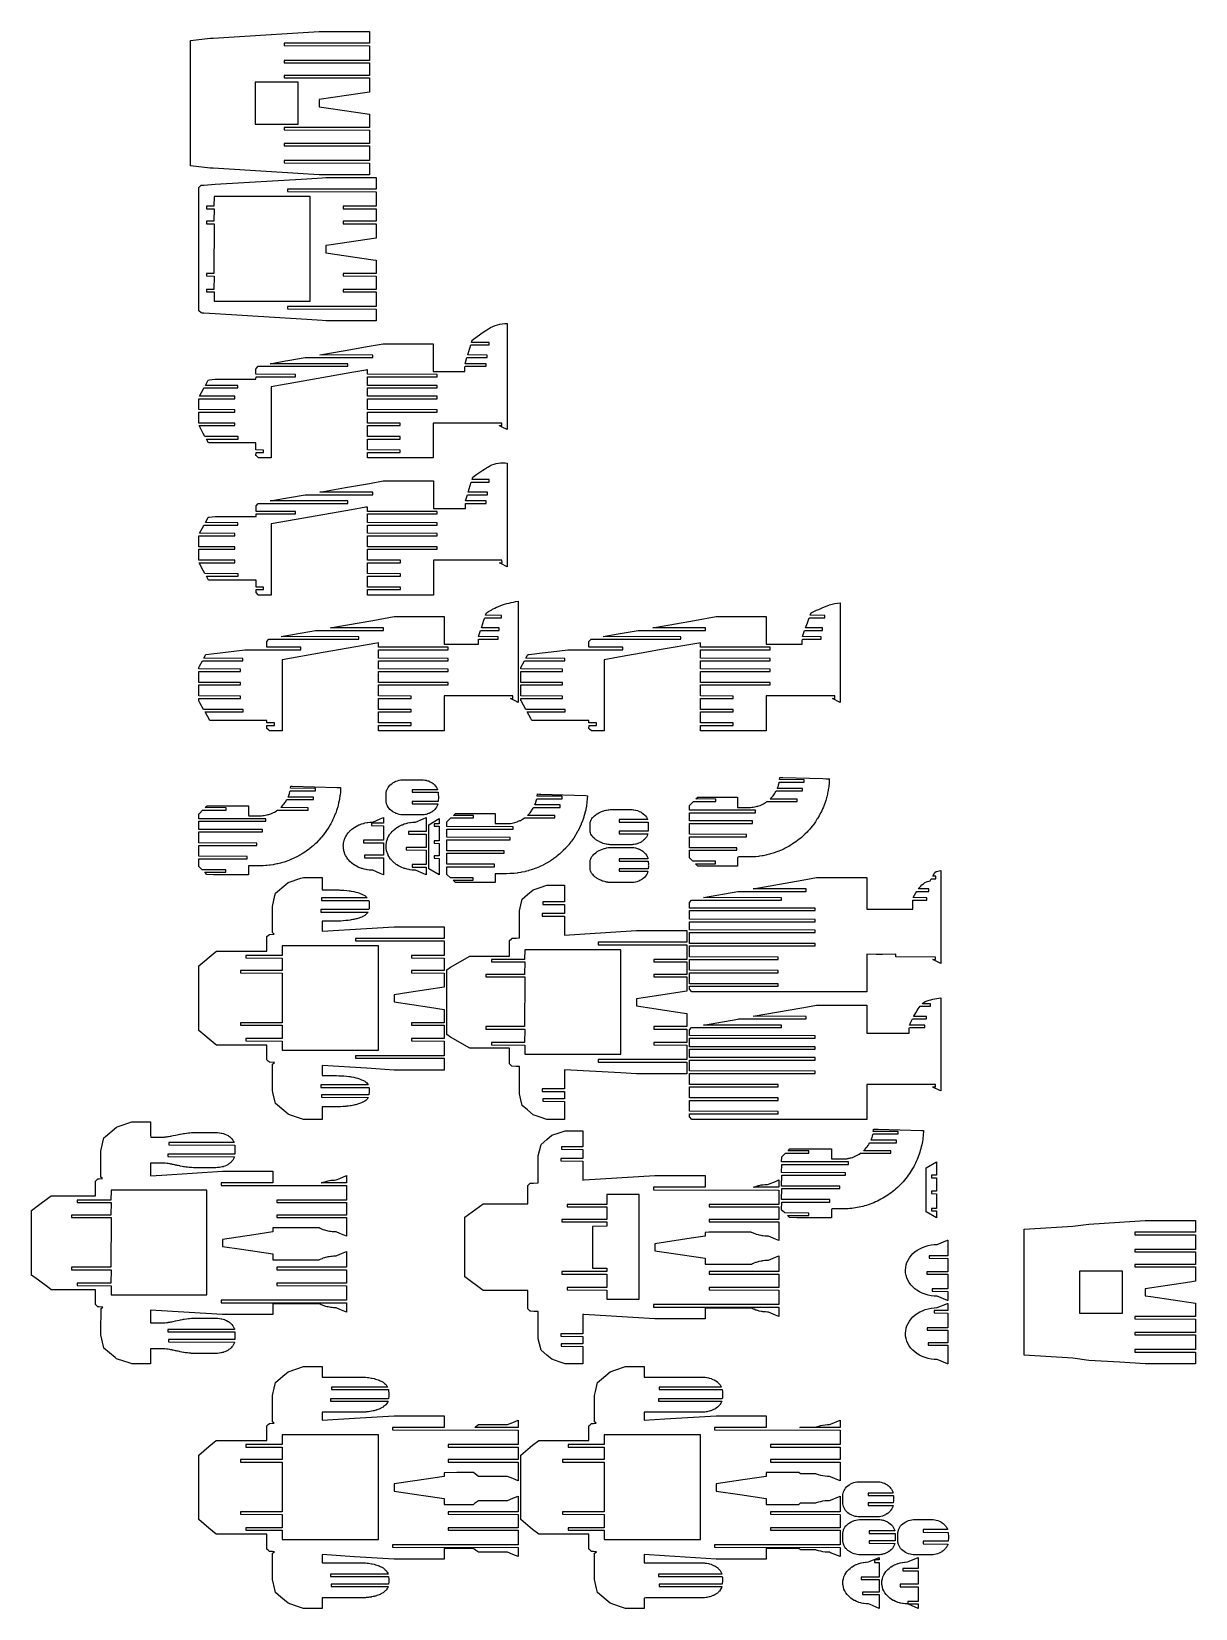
# Model space of a CAD drawing. Header units: millimetres. Extents: x -198 to 1194, y 2 to 1888.
import ezdxf

# ---------------------------------------------------------------- set-up
doc = ezdxf.new("R2010")
doc.units = ezdxf.units.MM
doc.layers.get('0').update_dxf_attribs({"linetype": 'CONTINUOUS'})

msp = doc.modelspace()

# ---------------------------------------------------------------- linework, layer by layer
for points in [[(205.774859, 1783.329311), (205.774858, 1782.678474), (205.774859, 1781.969049), (205.774859, 1781.239955), (205.774859, 1780.534809), (205.679858, 1773.446102), (103.73118, 1773.446102), (103.73118, 1770.546102), (205.774859, 1770.396102), (205.679859, 1754.454109), (103.73118, 1754.454109), (103.73118, 1751.554109), (205.774859, 1751.404109), (205.774859, 1746.958572), (205.679859, 1733.934918), (103.731179, 1733.934918), (103.73118, 1731.034919), (205.774859, 1730.764875), (205.774859, 1730.0498), (205.774858, 1729.291739), (205.774859, 1728.536626), (205.774859, 1727.826822), (205.774859, 1726.755694), (205.774859, 1726.074235), (205.774858, 1725.49155), (205.774859, 1724.683618), (205.774859, 1720.143714), (205.774859, 1716.816135), (195.493347, 1716.816135), (145.774866, 1716.816135), (88.416792, 1720.389668), (18.862441, 1724.723059), (15.237406, 1724.831032), (-8.412499, 1727.458943), (-8.412499, 1732.417103), (-8.412499, 1735.441559), (-8.4125, 1873.073287), (-8.412499, 1877.769567), (15.237703, 1880.379092), (18.862465, 1880.484237), (88.127582, 1884.746357), (145.774866, 1888.293592), (156.056378, 1888.293592), (205.774858, 1888.293592), (205.774859, 1884.376087), (205.774859, 1878.638769), (205.774858, 1878.119966), (205.774859, 1877.485346), (205.774858, 1876.30053), (205.774858, 1875.62461), (205.774859, 1874.874928), (205.679859, 1874.33396), (103.731179, 1874.33396), (103.731179, 1871.43396), (205.774859, 1871.28396), (205.774859, 1856.39577), (205.679859, 1853.826434), (103.731179, 1853.826434), (103.731179, 1850.926434), (205.774859, 1850.776434), (205.679859, 1835.891844), (103.73118, 1835.891844), (103.73118, 1832.991844), (205.774859, 1832.841844), (205.774859, 1822.819535), (205.774858, 1822.121109), (205.774859, 1821.411603), (205.774859, 1820.733072), (205.774859, 1820.122115), (205.774859, 1819.606664), (205.774859, 1818.767129), (205.774859, 1817.101307), (205.774859, 1815.778835), (194.610724, 1814.109073), (145.774866, 1806.804941), (145.774866, 1805.223356), (145.774866, 1798.304942), (156.939, 1796.635179), (205.774859, 1789.331049), (205.774859, 1787.361071), (205.774859, 1784.672932), (205.774859, 1783.890892)], [(120.533622, 1827.602125), (101.54669, 1827.602125), (68.979065, 1827.602125), (68.979065, 1825.449229), (68.979066, 1801.04974), (68.979065, 1779.75502), (68.979065, 1777.602123), (91.303372, 1777.602123), (120.533621, 1777.602123), (120.533621, 1790.016947)], [(107.711876, 1556.382461), (213.736251, 1556.232462), (213.736251, 1547.67765), (213.736252, 1547.113259), (213.736252, 1544.117003), (213.736251, 1543.643207), (213.736251, 1542.163678), (156.054836, 1542.163678), (153.736259, 1542.163678), (149.258053, 1542.44268), (131.041559, 1543.577607), (21.207906, 1550.420485), (7.498788, 1551.274593), (5.839841, 1551.377951), (4.434045, 1551.589496), (1.587501, 1554.192873), (1.5875, 1558.120735), (1.5875, 1569.583483), (1.5875, 1638.576514), (1.5875, 1686.445355), (1.5875, 1697.845743), (1.5875, 1701.728902), (4.579675, 1704.463019), (5.783256, 1704.53708), (7.589368, 1704.648216), (21.355786, 1705.49531), (130.839997, 1712.232249), (149.265828, 1713.366054), (153.736259, 1713.641135), (211.417674, 1713.641135), (213.736251, 1713.641135), (213.736252, 1711.522735), (213.736252, 1708.248263), (213.736251, 1707.671622), (213.641251, 1699.681502), (107.711876, 1699.681502), (107.711876, 1696.781502), (213.736251, 1696.631503), (213.641251, 1679.173976), (174.368355, 1679.173976), (174.368355, 1676.273976), (213.736251, 1676.123976), (213.641251, 1661.239387), (174.368355, 1661.239387), (174.368355, 1658.339387), (213.736251, 1658.189387), (213.736252, 1651.669762), (213.736251, 1642.592488), (213.736251, 1641.926033), (213.736252, 1641.126378), (157.269592, 1632.680947), (153.736259, 1632.152484), (153.736259, 1623.652485), (210.202919, 1615.207054), (213.736252, 1614.678592), (213.736252, 1613.487412), (213.736252, 1612.941533), (213.736251, 1612.395256), (213.736251, 1603.679505), (213.641251, 1598.793644), (174.368355, 1598.793645), (174.368355, 1595.893644), (213.736251, 1595.743644), (213.641251, 1579.801652), (174.368355, 1579.801652), (174.368355, 1576.901652), (213.736251, 1576.751652), (213.641251, 1559.282461), (107.711876, 1559.282461)], [(19.805475, 1598.793644), (10.793988, 1598.793645), (10.793988, 1595.893644), (19.900475, 1595.743645), (19.805475, 1579.801652), (10.793988, 1579.801652), (10.793988, 1576.901651), (19.900475, 1576.751652), (19.900475, 1565.853371), (124.031724, 1565.853372), (134.900458, 1565.853372), (134.900458, 1575.394724), (134.900458, 1690.853372), (124.031724, 1690.853372), (19.900475, 1690.853372), (19.805475, 1679.173976), (10.793988, 1679.173976), (10.793988, 1676.273976), (19.900475, 1676.123977), (19.805475, 1661.239387), (10.793988, 1661.239387), (10.793988, 1658.339387), (19.900475, 1658.189387)], [(44.724953, 879.394132), (19.104683, 879.394132), (11.192512, 879.706464), (8.812501, 882.331476), (34.041412, 882.331476), (34.041412, 885.231476), (5.667502, 885.231476), (2.711828, 888.187151), (1.949761, 888.949221), (1.5875, 889.31148), (1.6825, 898.424419), (59.331525, 898.424419), (59.331525, 901.324419), (1.5875, 901.474419), (1.6825, 914.517363), (71.053376, 914.517363), (71.053376, 917.417363), (1.5875, 917.567363), (1.6825, 930.610306), (78.002446, 930.610306), (78.002446, 933.510306), (1.5875, 933.660306), (1.5875, 942.195825), (1.6825, 943.413954), (81.693652, 943.413954), (81.693652, 946.313954), (1.5875, 946.463954), (1.5875, 952.121405), (1.94976, 952.483666), (2.711828, 953.245735), (6.24256, 956.77647), (34.32894, 956.77647), (34.32894, 959.67647), (9.292557, 959.82647), (11.504845, 962.038759), (19.104683, 962.038759), (44.724954, 962.038759), (52.422689, 962.038759), (61.065322, 962.038759), (61.065324, 951.093901), (61.415063, 950.008108), (63.09878, 950.007108), (72.516304, 950.007108), (74.845779, 950.014965), (76.580464, 950.058465), (78.223939, 950.179639), (79.886158, 950.378074), (81.562152, 950.656684), (83.246491, 951.017986), (84.47043, 951.324367), (85.394141, 951.627639), (87.83353, 952.428324), (88.741108, 952.827735), (91.137905, 953.882304), (92.014626, 954.376891), (94.329959, 955.682809), (95.161146, 956.268625), (95.881822, 956.77647), (132.30669, 956.77647), (132.30669, 959.67647), (99.672567, 959.82647), (100.166245, 960.255053), (100.866269, 960.999804), (102.715035, 962.966389), (103.333166, 963.773832), (104.965683, 965.905988), (105.494453, 966.76253), (107.099109, 969.406139), (138.828279, 969.406139), (138.828279, 972.306139), (108.544349, 972.456139), (108.813951, 973.179699), (109.710567, 975.585474), (109.955865, 976.502289), (110.603833, 978.923348), (110.830356, 979.845783), (141.023148, 979.845782), (141.023148, 982.745782), (111.232808, 983.015433), (111.709973, 985.470326), (113.357856, 985.422188), (166.566044, 983.867963), (169.548413, 983.780848), (171.288923, 983.730007), (171.245668, 982.872807), (171.060268, 979.492154), (170.945752, 978.320418), (170.640425, 975.196598), (170.470588, 974.012434), (170.017765, 970.855485), (169.790565, 969.662481), (169.184823, 966.481968), (168.898513, 965.283997), (168.135175, 962.090242), (167.788325, 960.891442), (166.863597, 957.695476), (166.455148, 956.500208), (165.366192, 953.313662), (164.895489, 952.126479), (163.640575, 948.961489), (163.1074, 947.787088), (161.685935, 944.656176), (161.090534, 943.499345), (159.503172, 940.415278), (158.846266, 939.280844), (157.09494, 936.256487), (156.377749, 935.14925), (154.465704, 932.197403), (153.689937, 931.12208), (151.621725, 928.255316), (150.789578, 927.216473), (148.571059, 924.446967), (147.685195, 923.448962), (145.323469, 920.788327), (144.386994, 919.835245), (141.890356, 917.294377), (140.906785, 916.389978), (138.284577, 913.978899), (137.257784, 913.126569), (134.520352, 910.854307), (133.454525, 910.057016), (130.613023, 907.931489), (129.512601, 907.191756), (126.578878, 905.219676), (125.448499, 904.539543), (122.434918, 902.726359), (121.279352, 902.107382), (118.198622, 900.457233), (117.02271, 899.900466), (113.887738, 898.416171), (112.696326, 897.92218), (109.520027, 896.605246), (108.317905, 896.174114), (105.113078, 895.024761), (103.904941, 894.656116), (100.684055, 893.673354), (99.474425, 893.36639), (96.249576, 892.54807), (95.042784, 892.301585), (91.825489, 891.644496), (90.625616, 891.456926), (87.426772, 890.956907), (86.237634, 890.826375), (83.067415, 890.478419), (81.892528, 890.402767), (78.760311, 890.201115), (75.375388, 890.127837), (74.517217, 890.11299), (72.516304, 890.11299), (63.09878, 890.11299), (61.065329, 889.931426), (61.065324, 889.13003), (61.065322, 879.394132), (52.422689, 879.394132)], [(285.930996, 960.193292), (284.887407, 958.69873), (283.898146, 957.566299), (283.653499, 957.286232), (282.244539, 955.980479), (281.166903, 955.168765), (280.68171, 954.803286), (279.628073, 954.160788), (278.991122, 953.772371), (278.006088, 953.292244), (277.202328, 952.900465), (276.325819, 952.567192), (275.346705, 952.1949), (274.611326, 951.985915), (273.455755, 951.657512), (272.885048, 951.545428), (271.167211, 951.240086), (269.685437, 951.070065), (267.457248, 951.001295), (266.670591, 951.001296), (252.947812, 951.001295), (246.979324, 951.001296), (244.987471, 951.089546), (243.250775, 951.285102), (241.267711, 951.657512), (239.29014, 952.1949), (238.017258, 952.657695), (237.349504, 952.900465), (236.351066, 953.365823), (235.47874, 953.772372), (234.758079, 954.192586), (233.710653, 954.803286), (233.254159, 955.132086), (231.853578, 956.177714), (230.316238, 957.599557), (229.269828, 958.69873), (228.132526, 960.193292), (227.478116, 961.295741), (227.212152, 961.743688), (226.769723, 962.740948), (226.511148, 963.323605), (226.234959, 964.224459), (226.025335, 964.907908), (225.87794, 965.730863), (225.744795, 966.473765), (225.706503, 967.380979), (225.638028, 968.0013), (225.669818, 969.675565), (225.655083, 972.074053), (225.670044, 974.479043), (225.638303, 976.146793), (225.706253, 976.762503), (225.744817, 977.674328), (225.89284, 978.500196), (226.025406, 979.240172), (226.305047, 980.151764), (226.511353, 980.824475), (226.96801, 981.853323), (227.212572, 982.404405), (228.133268, 983.954807), (229.271007, 985.449363), (230.242343, 986.469261), (230.65992, 986.913949), (232.400192, 988.401699), (233.710015, 989.344801), (234.35586, 989.721273), (235.478615, 990.375721), (236.475448, 990.840181), (237.34993, 991.247615), (238.700942, 991.738671), (239.291137, 991.953181), (241.269279, 992.490563), (243.339648, 992.872502), (245.471362, 993.089317), (246.979414, 993.146785), (252.860087, 993.146785), (266.37661, 993.146785), (267.357898, 993.146785), (267.969369, 993.142448), (269.962535, 993.046153), (272.050663, 992.766435), (273.455445, 992.490563), (274.147159, 992.294002), (275.346582, 991.953181), (276.211653, 991.624276), (277.202366, 991.247615), (278.202256, 990.760276), (278.991295, 990.375721), (280.078323, 989.712883), (280.681992, 989.3448), (281.803146, 988.500323), (282.244893, 988.167607), (283.653909, 986.861861), (284.88784, 985.449362), (285.931428, 983.954807), (286.775917, 982.404406), (287.145452, 981.113277), (256.951157, 981.113277), (256.951157, 978.213277), (287.963232, 978.213277), (288.12791, 977.5923), (288.136128, 976.146793), (288.205609, 971.865645), (288.136243, 968.0013), (288.037234, 967.143535), (256.973955, 967.143535), (256.973955, 964.243535), (287.635357, 964.093535), (287.41873, 963.323605), (286.77551, 961.743687)], [(669.523849, 961.353073), (670.435905, 961.656778), (672.909636, 962.48059), (673.805341, 962.879284), (676.23471, 963.960735), (677.099511, 964.453408), (679.445051, 965.78975), (680.264447, 966.372434), (681.220305, 967.052203), (717.203639, 967.052203), (717.203639, 969.952203), (685.036122, 969.952203), (685.309232, 970.424574), (685.99828, 971.16386), (687.867104, 973.169074), (688.474921, 973.970007), (690.123421, 976.142419), (690.642676, 976.991524), (692.260543, 979.681872), (723.633964, 979.681872), (723.633964, 982.581872), (693.692089, 982.731872), (693.965214, 983.474428), (694.865197, 985.921476), (695.103919, 986.828997), (695.751324, 989.290471), (695.959336, 990.121516), (725.774094, 990.121516), (725.774094, 993.021516), (696.36644, 993.391043), (696.769394, 995.89647), (698.595594, 995.843127), (700.234033, 995.795266), (747.951389, 994.401432), (752.125466, 994.279507), (753.763896, 994.231646), (755.817713, 994.171654), (755.787784, 993.553013), (755.592231, 989.946769), (755.482669, 988.806806), (755.180665, 985.663923), (755.017304, 984.511781), (754.566986, 981.335329), (754.347847, 980.174501), (753.743732, 976.974092), (753.467099, 975.80834), (752.70448, 972.594352), (752.368959, 971.427697), (751.443994, 968.211223), (751.048549, 967.047908), (749.958364, 963.840636), (749.502351, 962.685089), (748.245183, 959.499229), (747.728381, 958.356018), (746.303622, 955.204165), (745.726263, 954.077948), (744.134539, 950.972945), (743.497317, 949.868417), (741.740562, 946.823209), (741.044658, 945.745043), (739.126098, 942.772511), (738.373162, 941.725297), (736.297377, 938.838098), (735.489543, 937.826283), (733.262403, 935.036672), (732.402253, 934.064495), (730.030869, 931.384167), (729.121419, 930.45561), (726.61412, 927.895537), (725.658781, 927.014262), (723.024956, 924.584547), (722.027493, 923.753854), (719.277537, 921.463588), (718.242015, 920.68637), (715.38713, 918.543539), (714.317869, 917.822258), (711.369955, 915.833638), (710.271463, 915.170284), (707.242954, 913.34137), (706.119863, 912.737464), (703.023539, 911.072446), (701.880559, 910.529022), (698.7294, 909.030752), (697.571246, 908.548369), (694.37825, 907.218384), (693.209583, 906.797131), (689.987594, 905.63568), (688.812974, 905.275199), (685.57457, 904.281301), (684.398403, 903.98082), (681.155735, 903.15233), (679.982234, 902.91068), (676.746902, 902.244397), (675.580038, 902.060069), (672.363014, 901.551821), (671.206503, 901.422991), (668.018017, 901.067745), (666.875286, 900.992321), (663.724784, 900.784325), (660.114318, 900.696586), (659.495057, 900.685169), (649.487404, 900.685168), (647.742905, 900.683114), (645.899109, 900.249254), (645.899101, 898.963481), (645.899104, 898.039647), (645.8991, 895.319068), (645.899099, 889.669865), (632.06899, 889.669865), (619.750923, 889.669865), (602.496831, 889.669865), (598.562111, 889.669865), (595.814563, 892.607209), (619.772899, 892.607209), (619.772899, 895.507209), (592.609158, 895.507209), (588.448355, 899.587213), (588.543355, 908.700153), (645.045358, 908.700153), (645.045358, 911.600153), (588.448355, 911.750153), (588.543355, 924.793096), (656.794146, 924.793096), (656.794146, 927.693096), (588.448355, 927.843096), (588.543355, 940.88604), (663.75447, 940.886039), (663.75447, 943.786039), (588.448355, 943.936039), (588.543355, 953.689688), (667.466631, 953.689688), (667.466631, 956.589688), (588.448355, 956.739688), (588.448355, 962.397139), (592.751068, 966.6163), (593.195604, 967.052203), (620.066122, 967.052203), (620.066122, 969.952203), (596.306008, 970.102203), (598.562111, 972.314492), (602.496831, 972.314492), (619.750923, 972.314492), (632.06899, 972.314492), (645.899099, 972.314492), (645.8991, 965.963797), (645.899105, 962.905389), (645.899101, 961.875976), (645.899109, 959.978168), (648.076613, 959.986396), (649.487404, 959.986396), (659.736046, 959.993437), (661.566189, 960.042104), (663.222454, 960.170967), (664.897311, 960.377786), (666.58574, 960.665481), (668.28226, 961.036568)], [(298.390605, 892.07341), (298.485605, 905.116353), (367.042642, 905.116353), (367.042642, 908.016353), (298.390605, 908.166353), (298.485605, 921.209297), (373.997989, 921.209297), (373.99799, 924.109297), (298.390605, 924.259297), (298.485605, 934.012945), (377.685778, 934.012945), (377.685778, 936.912945), (298.390605, 937.062945), (298.390605, 942.720396), (303.137854, 947.37546), (330.213828, 947.37546), (330.213828, 950.27546), (306.248257, 950.42546), (308.504359, 952.637749), (311.713224, 952.637749), (331.367128, 952.637749), (343.090192, 952.637749), (356.252262, 952.637749), (356.252263, 945.455359), (356.252267, 941.99642), (356.252264, 940.634246), (358.262353, 940.639717), (358.930337, 940.639717), (369.790476, 940.642298), (371.292795, 940.660489), (372.929383, 940.760051), (374.58609, 940.935974), (376.258035, 941.191274), (377.939897, 941.528591), (379.626017, 941.95012), (382.478649, 942.885489), (382.986616, 943.052047), (385.789561, 944.284297), (386.288678, 944.50372), (388.996455, 946.029901), (389.478626, 946.301664), (391.003425, 947.37546), (427.469594, 947.37546), (427.469594, 950.27546), (394.886968, 950.499838), (395.311469, 950.868137), (397.473924, 953.166997), (397.858991, 953.57635), (399.768647, 956.068887), (400.108698, 956.512729), (401.742471, 959.156978), (402.239428, 960.00513), (433.99369, 960.005129), (433.99369, 962.90513), (403.686086, 963.05513), (404.665875, 965.681623), (404.85272, 966.182483), (405.611256, 969.013187), (405.746327, 969.517246), (405.974021, 970.444773), (436.200186, 970.444773), (436.200186, 973.344773), (406.362486, 973.494773), (406.670199, 976.063776), (408.52172, 976.009694), (410.614214, 975.948573), (464.537632, 974.373455), (466.483088, 974.030039), (466.265835, 970.077084), (465.908392, 966.424464), (465.845331, 965.780195), (465.315426, 962.088855), (465.221944, 961.437758), (464.513222, 957.718885), (464.388201, 957.062931), (463.495208, 953.3286), (463.337683, 952.66992), (462.255968, 948.933022), (462.065154, 948.273891), (460.791418, 944.54803), (460.566736, 943.890846), (459.098947, 940.190214), (458.840034, 939.53748), (457.177502, 935.876717), (456.884242, 935.231018), (455.027738, 931.625052), (454.700263, 930.989019), (452.652037, 927.452894), (452.290746, 926.829179), (450.054599, 923.377862), (449.660161, 922.769107), (447.241429, 919.417297), (446.814787, 918.826094), (444.220319, 915.588029), (443.762679, 915.01689), (441.000769, 911.906146), (440.513596, 911.357466), (437.593939, 908.38678), (437.078942, 907.862804), (434.012498, 905.043904), (433.471608, 904.546702), (430.270434, 901.890129), (429.705784, 901.421559), (426.382956, 898.936574), (425.796846, 898.498271), (422.366196, 896.192726), (421.761069, 895.786074), (418.237063, 893.666337), (417.615469, 893.292459), (414.01297, 891.363369), (413.377533, 891.023119), (409.711628, 889.287966), (409.065009, 888.981924), (405.350809, 887.442466), (404.695671, 887.170943), (400.948124, 885.827443), (400.287106, 885.590484), (396.52082, 884.441783), (395.856497, 884.239183), (392.085587, 883.282758), (391.420448, 883.114072), (387.6584, 882.34618), (386.994826, 882.210748), (383.254371, 881.626512), (382.594605, 881.523474), (378.887642, 881.117036), (378.233785, 881.045361), (374.571275, 880.809994), (373.925262, 880.768492), (369.680788, 880.678362), (358.930337, 880.678362), (358.127133, 880.677711), (356.252263, 880.503848), (356.252267, 879.45902), (356.252262, 876.382152), (356.252261, 869.993122), (343.090192, 869.993122), (331.367128, 869.993122), (311.713224, 869.993122), (308.504359, 869.993122), (305.756811, 872.930466), (329.920605, 872.930467), (329.920605, 875.830467), (302.551408, 875.830467), (298.390605, 879.910471), (298.485605, 889.02341), (355.324723, 889.02341), (355.324723, 891.92341)], [(174.588267, 915.675653), (174.633921, 916.43397), (174.770444, 917.184983), (175.142308, 919.230534), (175.368385, 919.967011), (175.984148, 921.972968), (176.297596, 922.687819), (177.151353, 924.634861), (177.549163, 925.321198), (178.632683, 927.190587), (179.111021, 927.841802), (180.413868, 929.615523), (181.923507, 931.276502), (182.477762, 931.886322), (183.102604, 932.448873), (184.804491, 933.98111), (185.493893, 934.49098), (187.371626, 935.879717), (188.118955, 936.33199), (190.154475, 937.563853), (190.952531, 937.954175), (193.1262, 939.017303), (193.967299, 939.341915), (196.258224, 940.226067), (198.644312, 940.922739), (199.520354, 941.178517), (200.4229, 941.362995), (202.881171, 941.865461), (203.801531, 941.976864), (206.308341, 942.28029), (207.237648, 942.317543), (209.768817, 942.419009), (218.66486, 946.208412), (222.463028, 947.826298), (222.463028, 945.33468), (222.463028, 941.710509), (222.368028, 941.159364), (208.233115, 941.159364), (208.233115, 938.259364), (222.463028, 938.109364), (222.368028, 920.651838), (198.718261, 920.651838), (198.718261, 917.751838), (222.463028, 917.601838), (222.368028, 902.717248), (199.998937, 902.717248), (199.998937, 899.817248), (222.463028, 899.667248), (222.463028, 881.88575), (222.463028, 879.394132), (218.66486, 881.012017), (209.768817, 884.801417), (208.83951, 884.838671), (206.308341, 884.940141), (205.387981, 885.051543), (202.881171, 885.35497), (201.978625, 885.539448), (199.520354, 886.041915), (197.134266, 886.73858), (196.258224, 886.994357), (195.417126, 887.31897), (193.1262, 888.203125), (192.328145, 888.593447), (190.154475, 889.656576), (189.407146, 890.10885), (187.371626, 891.340714), (186.682225, 891.850583), (184.804491, 893.23932), (184.179649, 893.801873), (182.477762, 895.334107), (180.968123, 896.995087), (180.413868, 897.604906), (179.935529, 898.25612), (178.632683, 900.029841), (178.234874, 900.716178), (177.151353, 902.585568), (176.837905, 903.300417), (175.984148, 905.247464), (175.758071, 905.98394), (175.142308, 907.989898), (175.005785, 908.740911), (174.633922, 910.786459), (174.509578, 912.851897), (174.463924, 913.610214)], [(225.683683, 912.851894), (225.638028, 913.610209), (225.762372, 915.67565), (225.808026, 916.433969), (225.944549, 917.184981), (226.316413, 919.230532), (226.54249, 919.967011), (227.158253, 921.972968), (227.471701, 922.687818), (228.325458, 924.634864), (228.723267, 925.321199), (229.806788, 927.190584), (230.285126, 927.841798), (231.587973, 929.615522), (233.097612, 931.276498), (233.651867, 931.886319), (234.276709, 932.448872), (235.978596, 933.98111), (236.667997, 934.490977), (238.545731, 935.879714), (239.29306, 936.331988), (241.32858, 937.563854), (242.126636, 937.954177), (244.300305, 939.017304), (245.141403, 939.341918), (247.432328, 940.226072), (249.818416, 940.922736), (250.694459, 941.178513), (251.597005, 941.362991), (254.055276, 941.865458), (254.975636, 941.97686), (257.482446, 942.280288), (258.411753, 942.317542), (260.942922, 942.41901), (269.838964, 946.20841), (273.637132, 947.826295), (273.637133, 945.334677), (273.637133, 941.710506), (273.542132, 931.015541), (252.390926, 931.015541), (252.390926, 928.115541), (273.637132, 927.965541), (273.542132, 912.023548), (249.735342, 912.023548), (249.735342, 909.123548), (273.637132, 908.973548), (273.542133, 891.504357), (256.839533, 891.504358), (256.839533, 888.604358), (273.637132, 888.454358), (273.637132, 881.885751), (273.637133, 879.394132), (269.838965, 881.01202), (260.942922, 884.801419), (260.013615, 884.838671), (257.482446, 884.940138), (256.562086, 885.051541), (254.055276, 885.354971), (253.15273, 885.539448), (250.694459, 886.04191), (248.308371, 886.738578), (247.432328, 886.994354), (246.59123, 887.318968), (244.300305, 888.203125), (243.502249, 888.593447), (241.32858, 889.656575), (240.581251, 890.108848), (238.545731, 891.34071), (237.85633, 891.850578), (235.978596, 893.239315), (235.353754, 893.801868), (233.651867, 895.334105), (232.142227, 896.995084), (231.587973, 897.604904), (231.109634, 898.256117), (229.806788, 900.029838), (229.408978, 900.716176), (228.325458, 902.585565), (228.012009, 903.300417), (227.158253, 905.247463), (226.932176, 905.98394), (226.316413, 907.989898), (226.17989, 908.74091), (225.808026, 910.786457)], [(276.812133, 886.600936), (276.812133, 938.435058), (276.812133, 939.350922), (289.302274, 946.557731), (289.302274, 942.073267), (289.207274, 940.525081), (283.107203, 940.525081), (283.107203, 937.625081), (289.302274, 937.475081), (289.207274, 920.017554), (283.107203, 920.017555), (283.107203, 917.117554), (289.302274, 916.967555), (289.207274, 902.082965), (283.107203, 902.082965), (283.107203, 899.182965), (289.302274, 899.032965), (289.302274, 889.586089), (289.302274, 883.878593), (289.302274, 879.394132)], [(482.427027, 954.688038), (483.149296, 954.9737), (484.631583, 955.559933), (486.284243, 956.069834), (486.918439, 956.265497), (488.633587, 956.661016), (489.38246, 956.832648), (491.390142, 957.175302), (492.178603, 957.253926), (493.54673, 957.390344), (495.674859, 957.459102), (504.372842, 957.459102), (514.537182, 957.459102), (516.360917, 957.459102), (518.085878, 957.459102), (518.829945, 957.433446), (520.032585, 957.390344), (521.467228, 957.234531), (522.012591, 957.175302), (524.015931, 956.80288), (524.515193, 956.668582), (526.269539, 956.162162), (527.913542, 955.559933), (528.52204, 955.274175), (529.770225, 954.688038), (530.631629, 954.181945), (531.52496, 953.657117), (532.553602, 952.910587), (533.147042, 952.479925), (534.609394, 951.174178), (535.890029, 949.761679), (536.973113, 948.267124), (537.85048, 946.713396), (538.229127, 945.425594), (504.616835, 945.425594), (504.616835, 942.525594), (539.160416, 942.375594), (539.241308, 941.770934), (539.246659, 940.45911), (539.313845, 936.984638), (539.310064, 936.386369), (539.313824, 935.789735), (539.24653, 932.313616), (539.14863, 931.455852), (504.564748, 931.455852), (504.564749, 928.555852), (538.728642, 928.405852), (538.481126, 927.573316), (537.849029, 926.056005), (536.972579, 924.505608), (535.889521, 923.011047), (534.867951, 921.884226), (534.608971, 921.598548), (533.57451, 920.674799), (533.146744, 920.292796), (532.163866, 919.579423), (531.52484, 919.115603), (530.65818, 918.606372), (529.770354, 918.084688), (529.079801, 917.760356), (527.450297, 917.042908), (525.789794, 916.452886), (524.632526, 916.135978), (524.014965, 915.969828), (522.011991, 915.597419), (520.717405, 915.456794), (520.032377, 915.382383), (518.797335, 915.338102), (518.087371, 915.313612), (516.441235, 915.313613), (514.70023, 915.313612), (504.446368, 915.313612), (495.210673, 915.329999), (493.546692, 915.382383), (492.641651, 915.47267), (491.391139, 915.597419), (490.869375, 915.686513), (489.210122, 915.969828), (488.70538, 916.094538), (486.916908, 916.507217), (485.470919, 916.953631), (484.631443, 917.212782), (483.72277, 917.5724), (482.044425, 918.274712), (480.774877, 918.903217), (480.307813, 919.115603), (478.80761, 919.958282), (478.211999, 920.292796), (477.304029, 920.92027), (476.322395, 921.598548), (475.912395, 921.948532), (474.518359, 923.170238), (473.129978, 924.505608), (472.366152, 925.447395), (471.872404, 926.056005), (471.460443, 926.735608), (470.727521, 928.082286), (470.185628, 929.485656), (469.85487, 930.939146), (469.672953, 932.313617), (469.744165, 936.068161), (469.744213, 936.705314), (469.672571, 940.45911), (469.910172, 942.164994), (470.39129, 943.889689), (470.914042, 945.136792), (471.291068, 945.758266), (471.872456, 946.716722), (472.715436, 947.755244), (473.130904, 948.267124), (474.739583, 949.824674), (476.321667, 951.174178), (477.172676, 951.761841), (478.212553, 952.479925), (480.121485, 953.551357), (480.720762, 953.8438)], [(534.618914, 876.278059), (533.155671, 874.9723), (532.103466, 874.209115), (531.532576, 873.795107), (530.589924, 873.241614), (529.776706, 872.764199), (529.004566, 872.40181), (527.918761, 871.892292), (527.3691, 871.691055), (525.703735, 871.108025), (524.024842, 870.648906), (522.02222, 870.276923), (520.634024, 870.126271), (520.040583, 870.06188), (518.970331, 870.023557), (518.086943, 869.993123), (516.040675, 869.993122), (513.880297, 869.993123), (504.080223, 869.993122), (495.675259, 869.993123), (495.091154, 870.013622), (493.554301, 870.061881), (492.576889, 870.159177), (491.39349, 870.276923), (490.798344, 870.378317), (489.032662, 870.69226), (488.336759, 870.863716), (486.932637, 871.186715), (485.40444, 871.657072), (484.639803, 871.892292), (483.652143, 872.28193), (482.429024, 872.764199), (481.970784, 872.990334), (480.328172, 873.795107), (478.746183, 874.679996), (478.223314, 874.9723), (477.242032, 875.647521), (476.325191, 876.278059), (475.85125, 876.680836), (474.662518, 877.690545), (474.250466, 878.128424), (473.145622, 879.185112), (472.326281, 880.189627), (471.880837, 880.735502), (471.426322, 881.481002), (470.917403, 882.315433), (470.700577, 882.829971), (470.167204, 884.234699), (469.846118, 885.68858), (469.672571, 886.993114), (469.741141, 890.567201), (469.741056, 891.563375), (469.672827, 895.13862), (469.925644, 896.914137), (470.423104, 898.642725), (470.91763, 899.816302), (471.343203, 900.514833), (471.880508, 901.39622), (472.792148, 902.514706), (473.144373, 902.946628), (474.286439, 904.039825), (474.815423, 904.570011), (476.325593, 905.853688), (477.269408, 906.503526), (478.222393, 907.159435), (480.51564, 908.422709), (482.429884, 909.367542), (483.240717, 909.687581), (484.639317, 910.239442), (486.383333, 910.776496), (486.930756, 910.94502), (488.408289, 911.285108), (489.451677, 911.523832), (491.394168, 911.854806), (492.24893, 911.939925), (493.553958, 912.069848), (495.115941, 912.118923), (495.676685, 912.138612), (504.153738, 912.138612), (514.043276, 912.138612), (516.120974, 912.138612), (518.088245, 912.138612), (518.937403, 912.109348), (520.040177, 912.069848), (522.021425, 911.854805), (524.142952, 911.45095), (526.347063, 910.814977), (527.919019, 910.239443), (528.59713, 909.921155), (529.776681, 909.367542), (530.703187, 908.823477), (531.532317, 908.336621), (532.62062, 907.547212), (533.155248, 907.159435), (534.618364, 905.853688), (535.89969, 904.441177), (536.983376, 902.946628), (537.325094, 902.342491), (537.876344, 901.338624), (538.547035, 899.688708), (538.738279, 898.544098), (504.547048, 898.544098), (504.547048, 895.644098), (539.159607, 895.644098), (539.256065, 895.13862), (539.318887, 891.895458), (539.313655, 891.065867), (539.318916, 890.234), (539.160552, 886.680277), (504.534565, 886.680277), (504.534565, 883.780277), (538.888467, 883.630277), (538.457752, 882.189996), (537.819273, 880.676884), (537.249437, 879.654389), (536.984, 879.185112), (535.9899, 877.814099), (535.900296, 877.690545)], [(149.18256, 870.163238), (149.182561, 864.767083), (149.182083, 863.084616), (149.180957, 861.917207), (149.18032, 861.262859), (150.282548, 861.305341), (151.335946, 861.321957), (158.251579, 861.321957), (162.754392, 861.321957), (164.53818, 861.306499), (166.572489, 861.278493), (169.153911, 861.194351), (170.470693, 861.151441), (174.247544, 860.944312), (174.929415, 860.896448), (178.567676, 860.544478), (181.556102, 860.170685), (182.801192, 860.014956), (183.774506, 859.865527), (187.1851, 859.2187), (189.544267, 858.688334), (191.743222, 858.080081), (193.92477, 857.382588), (196.503113, 856.364232), (197.383212, 855.97009), (198.405188, 855.397454), (200.050596, 854.475534), (201.497082, 853.436483), (202.386751, 852.654419), (203.102716, 851.634004), (148.415782, 851.634004), (148.415781, 848.734004), (205.069212, 848.584004), (205.235682, 847.854188), (205.282379, 846.66752), (205.383787, 843.418465), (205.403715, 842.594779), (205.38391, 841.770071), (205.282209, 838.522026), (205.159286, 837.664262), (147.513404, 837.664262), (147.513405, 834.764262), (204.10222, 834.614262), (203.606731, 833.844332), (203.143, 833.346417), (201.96664, 832.128953), (201.520713, 831.771046), (200.486843, 831.028046), (200.049933, 830.714018), (198.811412, 830.019646), (197.048453, 829.068947), (196.532532, 828.837717), (195.030094, 828.243846), (193.924912, 827.806958), (192.919426, 827.485189), (191.775741, 827.119165), (190.666454, 826.811999), (189.544156, 826.501206), (188.287787, 826.218433), (187.219495, 825.977975), (185.776812, 825.70398), (183.776304, 825.324013), (182.836808, 825.179554), (180.414177, 824.87596), (178.604024, 824.649103), (177.567167, 824.548543), (174.500481, 824.259522), (171.420111, 824.089955), (170.507808, 824.039729), (168.077575, 823.960015), (166.609743, 823.91186), (164.577433, 823.883437), (162.791689, 823.867581), (155.876061, 823.867581), (151.373252, 823.867581), (150.494517, 823.864845), (149.143892, 823.860638), (149.14317, 823.117687), (149.141629, 821.534163), (149.140425, 820.296339), (149.139496, 819.346465), (149.138804, 818.635615), (149.138305, 818.1231), (149.135818, 815.570619), (149.132327, 811.985994), (202.233194, 815.253473), (235.215612, 817.282994), (278.109363, 817.282995), (295.215605, 817.282994), (295.215605, 803.967975), (295.120605, 803.323362), (189.191229, 803.323362), (189.191229, 800.423362), (295.215605, 800.273362), (295.215605, 799.074386), (295.215604, 798.114799), (295.215605, 797.485157), (295.120604, 782.815836), (255.847708, 782.815836), (255.847708, 779.915836), (295.215605, 779.765836), (295.120605, 764.881246), (255.847708, 764.881246), (255.847708, 761.981247), (295.215605, 761.831247), (295.215605, 753.906397), (295.215604, 753.005572), (295.215605, 752.098787), (295.215605, 751.236263), (295.215604, 750.462017), (295.215604, 749.304264), (295.215604, 748.76651), (295.215605, 744.768237), (252.882276, 738.436657), (235.215613, 735.794343), (235.215612, 729.797122), (235.215612, 727.294344), (277.548941, 720.962764), (295.215604, 718.320452), (295.215605, 712.364551), (295.215604, 711.715282), (295.215605, 711.154534), (295.215604, 710.452533), (295.215605, 709.635155), (295.215605, 708.73946), (295.215605, 707.811754), (295.215605, 706.90377), (295.120605, 702.435504), (255.847708, 702.435504), (255.847708, 699.535504), (295.215605, 699.385504), (295.120605, 683.443511), (255.847708, 683.443511), (255.847708, 680.543511), (295.215605, 680.393512), (295.215604, 663.074321), (295.120604, 662.92432), (189.191229, 662.92432), (189.191229, 660.024321), (295.215605, 659.87432), (295.215604, 659.269316), (295.215605, 658.417457), (295.215605, 657.695885), (295.215605, 656.721362), (295.215604, 645.805537), (252.321853, 645.805537), (235.215612, 645.805537), (202.175836, 647.863987), (149.132192, 651.168721), (149.135714, 647.551084), (149.138236, 644.95969), (149.138743, 644.439034), (149.139445, 643.718544), (149.140385, 642.75694), (149.141602, 641.504441), (149.143162, 639.9021), (149.143892, 639.150427), (149.955241, 639.147693), (151.202371, 639.143486), (155.705181, 639.143487), (162.620808, 639.143486), (164.397318, 639.129477), (166.438696, 639.102933), (168.994459, 639.021567), (170.336253, 638.978867), (174.32806, 638.76297), (174.915709, 638.717973), (178.430335, 638.381263), (181.265591, 638.029262), (182.661456, 637.855975), (183.768367, 637.687052), (187.042018, 637.069913), (189.545697, 636.509865), (191.595643, 635.945659), (193.924837, 635.204119), (196.349284, 634.250632), (197.378046, 633.791609), (198.585114, 633.117792), (200.055381, 632.29706), (201.333757, 631.382247), (202.445543, 630.407718), (203.605592, 629.166733), (204.235584, 627.89453), (147.522466, 627.894529), (147.522465, 624.99453), (205.177429, 624.994529), (205.286505, 624.489051), (205.392337, 621.12202), (205.409354, 620.416299), (205.392239, 619.711453), (205.185317, 616.030708), (148.340276, 616.030708), (148.340276, 613.130708), (204.455275, 612.980708), (204.082818, 612.404267), (203.605553, 611.665864), (203.094488, 611.119278), (201.902959, 609.906075), (201.309815, 609.432133), (200.056264, 608.535544), (198.737442, 607.799707), (196.959237, 606.854594), (196.3197, 606.569486), (194.943076, 606.028474), (193.925005, 605.62849), (192.816884, 605.275974), (191.563019, 604.87721), (190.563963, 604.602494), (189.546229, 604.322731), (188.16998, 604.015198), (187.007546, 603.755529), (185.656715, 603.501193), (183.767072, 603.145538), (182.62579, 602.971644), (180.274386, 602.680236), (178.393959, 602.447294), (177.421014, 602.354294), (174.912395, 602.11463), (174.291175, 602.06719), (171.248629, 601.903236), (170.299122, 601.852106), (167.893816, 601.776014), (166.401433, 601.728854), (164.358078, 601.702724), (162.5835, 601.689101), (158.080691, 601.6891), (151.165065, 601.689101), (150.195214, 601.705723), (149.18032, 601.74821), (149.180958, 601.093859), (149.182561, 599.436547), (149.182561, 597.987536), (149.18256, 593.214408), (149.182561, 590.03989), (149.182561, 588.016262), (149.182561, 586.791921), (130.514229, 586.791922), (126.739993, 586.791922), (111.467174, 591.984679), (108.37942, 593.034516), (95.898293, 603.643479), (93.374945, 605.788328), (90.300094, 618.856502), (89.678441, 621.498536), (89.678441, 647.533613), (89.678441, 652.797207), (91.627064, 654.337965), (92.111777, 654.721224), (91.129143, 654.782444), (86.058846, 655.098332), (84.985744, 656.079764), (83.066853, 657.834732), (83.066853, 672.339461), (83.066853, 675.504954), (63.419916, 675.504954), (25.540365, 675.504954), (22.746774, 675.504954), (19.123344, 678.197286), (18.729988, 678.531634), (3.967774, 691.079504), (1.5875, 693.102735), (1.5875, 762.614077), (1.5875, 770.303861), (3.967773, 772.327092), (18.729988, 784.874962), (19.123344, 785.209311), (22.746773, 787.901642), (25.540364, 787.901642), (63.419915, 787.901643), (83.066853, 787.901642), (83.066854, 791.031109), (83.066853, 805.370761), (84.985861, 807.124266), (86.059028, 808.104878), (90.958363, 808.406352), (91.891793, 808.463789), (89.67844, 810.213864), (89.678441, 836.248936), (89.678441, 841.512529), (92.753292, 854.580714), (93.374945, 857.22275), (105.85607, 867.831694), (108.379419, 869.976538), (123.652239, 875.169296), (126.739993, 876.219132), (145.408325, 876.219132), (149.18256, 876.219132)], [(585.273354, 799.787298), (585.178355, 798.622854), (479.248978, 798.622854), (479.248979, 795.722854), (585.273354, 795.572854), (585.178354, 778.115328), (545.905458, 778.115327), (545.905458, 775.215327), (585.273355, 775.065328), (585.273355, 771.697881), (585.178354, 760.180738), (545.905458, 760.180738), (545.905458, 757.280738), (585.273354, 757.130738), (585.273354, 745.550625), (585.273354, 745.01013), (585.273354, 744.466059), (585.273354, 743.948545), (585.273354, 743.093), (585.273355, 742.466693), (585.273355, 740.067729), (535.87336, 732.679223), (525.273362, 731.093835), (525.273361, 724.095503), (525.273362, 722.593836), (574.673356, 715.205331), (585.273354, 713.619943), (585.273354, 709.899771), (585.273354, 709.320393), (585.273354, 708.408765), (585.273355, 707.871349), (585.273355, 707.314725), (585.273354, 706.769935), (585.178354, 697.734996), (545.905457, 697.734996), (545.905458, 694.834996), (585.273354, 694.684996), (585.273354, 680.622681), (585.178354, 678.743003), (545.905458, 678.743003), (545.905458, 675.843003), (585.273354, 675.693004), (585.178354, 658.223812), (479.248979, 658.223813), (479.248979, 655.323812), (585.273354, 655.173813), (585.273354, 652.533266), (585.273354, 651.98213), (585.273355, 651.406943), (585.273355, 650.840094), (585.273355, 649.287415), (585.273354, 648.749358), (585.273354, 647.856011), (585.273354, 647.302705), (585.273354, 641.105029), (534.985771, 641.105029), (525.273362, 641.105029), (506.514371, 642.273755), (439.19033, 646.068741), (439.190846, 645.539355), (439.19137, 645.001061), (439.194667, 641.611596), (439.195203, 641.062823), (439.195839, 640.410125), (439.196576, 639.651251), (439.197414, 638.792908), (439.198327, 637.854594), (439.199283, 636.871475), (439.200233, 635.894376), (439.201122, 634.985265), (439.201877, 634.207712), (439.117455, 623.194021), (412.290103, 623.194021), (412.290103, 620.294022), (439.215571, 620.144022), (439.129007, 611.3302), (412.993908, 611.3302), (412.993908, 608.4302), (439.227123, 608.2802), (439.230185, 605.135528), (439.233478, 601.755199), (439.234156, 601.057453), (439.234907, 600.289181), (439.235681, 599.495219), (439.236434, 598.717347), (439.237147, 597.988902), (439.237786, 597.332315), (439.238815, 596.273182), (439.239525, 595.545342), (439.240311, 594.736038), (439.24031, 591.113678), (439.240311, 586.791921), (427.791118, 586.791922), (417.862731, 586.791922), (409.740181, 589.553588), (401.54485, 592.339998), (394.907008, 597.982167), (388.52695, 603.405221), (386.901493, 610.313418), (385.266193, 617.263471), (385.266188, 641.124854), (385.266193, 649.827781), (381.396136, 650.068899), (376.116596, 650.397824), (375.507321, 650.955051), (373.124604, 653.134225), (373.124603, 669.587849), (373.124603, 672.133054), (327.05276, 672.133053), (325.956976, 672.133053), (302.498009, 685.105654), (298.390605, 688.157599), (298.390605, 727.063751), (298.390605, 765.847987), (302.498009, 768.899932), (325.956975, 781.872527), (327.052759, 781.872527), (373.124603, 781.872527), (373.124603, 784.403884), (373.124603, 800.670253), (375.507466, 802.847609), (376.116778, 803.40437), (381.158521, 803.714607), (385.26619, 803.967367), (385.266188, 813.307595), (385.266193, 836.346578), (386.901493, 843.296636), (388.52695, 850.204834), (394.907008, 855.627887), (401.54485, 861.270046), (409.740181, 864.056456), (417.862731, 866.818122), (427.791118, 866.818122), (439.240311, 866.818122), (439.240311, 863.597414), (439.240311, 862.441434), (439.240209, 858.769062), (439.239524, 858.06471), (439.238816, 857.336871), (439.237786, 856.277738), (439.237146, 855.621147), (439.236434, 854.892702), (439.23568, 854.114836), (439.234907, 853.320873), (439.234156, 852.552597), (439.233479, 851.854855), (439.230185, 848.474525), (439.133831, 846.933496), (413.201073, 846.933496), (413.201072, 844.033496), (439.225714, 843.883496), (439.120228, 832.963754), (412.289931, 832.963754), (412.289931, 830.063754), (439.212112, 829.913754), (439.201878, 819.402338), (439.201122, 818.624786), (439.200233, 817.71567), (439.199283, 816.738571), (439.198327, 815.755451), (439.197413, 814.817138), (439.196576, 813.958794), (439.195839, 813.199923), (439.195203, 812.547223), (439.194227, 811.545964), (439.191364, 808.606091), (439.190786, 808.013559), (439.190078, 807.285486), (506.546937, 811.430185), (525.273362, 812.582486), (575.560945, 812.582487), (585.273354, 812.582486), (585.273354, 805.022619), (585.273354, 804.222857), (585.273354, 803.708612), (585.273354, 802.071789), (585.273354, 801.517221), (585.273354, 800.93047), (585.273354, 800.342723)], [(101.379828, 794.495232), (101.284828, 782.815836), (58.040714, 782.815836), (58.040714, 779.915836), (101.379828, 779.765836), (101.284828, 764.881247), (51.533664, 764.881246), (51.533664, 761.981246), (101.379828, 761.831246), (101.379828, 735.426014), (101.284828, 702.435504), (51.533664, 702.435504), (51.533664, 699.535504), (101.379828, 699.385504), (101.284828, 683.443511), (58.068508, 683.443511), (58.068507, 680.543511), (101.379828, 680.393511), (101.379829, 669.495231), (162.036139, 669.495231), (216.379811, 669.495231), (216.379811, 717.201993), (216.379812, 794.495232), (162.036139, 794.495232)], [(473.831358, 789.794724), (391.437578, 789.794724), (391.342578, 778.115328), (351.840485, 778.115328), (351.840485, 775.215328), (391.437578, 775.065328), (391.342578, 760.180738), (344.964091, 760.180739), (344.964091, 757.280738), (391.437578, 757.130738), (391.437578, 754.353193), (391.342578, 697.734996), (344.964092, 697.734996), (344.964091, 694.834996), (391.437578, 694.684996), (391.342578, 678.743003), (351.872281, 678.743003), (351.872281, 675.843003), (391.437578, 675.693003), (391.437578, 664.794723), (473.831358, 664.794723), (506.437561, 664.794723), (506.437561, 693.418779), (506.437561, 789.794723)], [(38.316079, 533.898995), (37.7375, 533.504283), (36.258023, 532.538138), (34.645524, 531.65624), (32.697158, 530.818981), (31.364801, 530.372352), (30.592372, 530.113416), (29.667651, 529.881732), (27.973569, 529.493964), (26.282404, 529.20217), (24.105686, 528.988581), (21.981008, 528.919811), (11.841616, 528.919812), (6.35984, 528.919812), (2.556006, 528.919812), (-4.357222, 528.919811), (-4.880571, 528.934369), (-7.112986, 528.988582), (-7.72321, 529.035614), (-9.217355, 529.150771), (-9.996662, 529.203618), (-11.926311, 529.427598), (-13.205137, 529.576028), (-14.047832, 529.717565), (-15.596724, 529.977699), (-16.542517, 530.113416), (-18.429352, 530.475671), (-20.599092, 530.912854), (-21.148079, 531.047952), (-22.888543, 531.399968), (-24.3271, 531.690888), (-25.152902, 531.899832), (-26.091762, 532.137348), (-27.498729, 532.414066), (-29.063672, 532.721802), (-29.874033, 532.91866), (-30.583802, 533.091047), (-31.684395, 533.300016), (-32.697387, 533.492316), (-33.267858, 533.580586), (-34.869982, 533.823836), (-35.497867, 533.898996), (-36.717175, 534.07857), (-38.642267, 534.279799), (-39.878189, 534.356725), (-40.521625, 534.396747), (-41.267894, 534.409301), (-42.362314, 534.431624), (-48.860705, 534.431623), (-53.780743, 534.431623), (-54.738063, 534.428641), (-56.00387, 534.424694), (-56.004782, 533.488252), (-56.006661, 531.560825), (-56.008222, 529.958748), (-56.008793, 529.373747), (-56.010218, 527.908853), (-56.011358, 526.737026), (-56.012254, 525.815193), (-56.012949, 525.104595), (-56.013842, 524.187443), (-56.01852, 519.383784), (-42.771799, 520.198901), (30.064764, 524.680784), (52.288271, 524.680784), (90.064756, 524.680784), (90.064756, 516.213087), (90.064756, 510.721151), (28.238725, 510.721152), (28.238725, 507.821151), (178.461444, 507.671151), (178.461444, 496.49363), (178.366444, 490.213625), (94.895204, 490.213625), (94.895204, 487.313626), (178.461444, 487.163625), (178.366444, 472.279036), (94.895204, 472.279036), (94.895204, 469.379036), (178.461444, 469.229036), (178.461444, 449.669289), (178.461444, 446.917323), (170.476424, 450.175212), (165.767233, 452.096562), (164.111359, 452.143814), (162.702072, 452.20031), (161.04799, 452.342447), (159.667047, 452.509598), (158.021548, 452.746779), (156.356464, 453.085867), (155.061777, 453.350498), (153.409132, 453.789501), (152.19742, 454.143283), (150.564451, 454.6828), (149.455749, 455.11069), (147.849915, 455.750797), (146.694795, 456.296487), (145.561115, 456.831495), (137.898837, 456.831495), (111.323752, 456.831494), (104.560568, 456.831494), (90.064756, 456.831495), (90.064756, 454.840519), (90.064756, 452.166027), (67.487043, 448.789193), (30.064764, 443.192133), (30.064764, 439.993624), (30.064764, 434.692133), (52.642477, 431.3153), (90.064756, 425.718241), (90.064757, 421.734269), (90.064757, 418.768475), (104.560573, 418.768475), (111.323759, 418.768474), (137.898834, 418.768474), (145.561114, 418.768475), (146.201016, 419.070979), (147.849915, 419.849172), (149.455749, 420.489279), (150.564451, 420.917168), (152.19742, 421.456683), (153.409132, 421.810466), (155.061777, 422.249471), (156.356464, 422.514103), (158.021548, 422.85319), (159.667047, 423.090371), (161.04799, 423.257523), (162.702072, 423.39966), (164.111359, 423.456155), (165.767233, 423.503405), (170.476424, 425.424756), (178.461444, 428.682645), (178.461444, 425.930678), (178.366444, 409.833293), (94.895204, 409.833294), (94.895204, 406.933294), (178.461444, 406.783294), (178.461444, 405.749592), (178.366444, 390.841301), (94.895204, 390.841301), (94.895204, 387.941301), (178.461444, 387.791301), (178.366444, 370.32211), (28.238725, 370.32211), (28.238724, 367.42211), (178.461444, 367.27211), (178.461444, 358.925254), (178.461445, 356.173288), (170.476425, 359.431176), (165.767234, 361.352527), (164.111359, 361.399777), (162.702072, 361.45627), (161.04799, 361.598405), (159.667047, 361.765558), (158.021548, 362.002745), (156.356464, 362.341831), (155.061777, 362.60646), (153.409132, 363.045467), (152.19742, 363.399251), (150.56445, 363.938762), (149.455748, 364.366653), (147.849915, 365.006761), (146.694796, 365.552449), (145.561115, 366.087455), (137.898835, 366.087455), (111.323758, 366.087454), (104.560572, 366.087454), (90.064757, 366.087454), (90.064757, 360.395895), (90.064756, 353.203327), (67.841249, 353.203326), (30.064764, 353.203327), (-42.898465, 357.749095), (-56.018657, 358.566511), (-56.013558, 353.328692), (-56.013033, 352.789944), (-56.012332, 352.072697), (-56.011428, 351.142813), (-56.010278, 349.960896), (-56.00884, 348.483059), (-56.008222, 347.847895), (-56.006661, 346.245819), (-56.004782, 344.318398), (-56.00387, 343.381959), (-54.835314, 343.378013), (-53.951634, 343.375025), (-49.031584, 343.375025), (-42.533194, 343.375025), (-41.445078, 343.393109), (-40.692681, 343.402824), (-39.420714, 343.477163), (-38.813832, 343.51254), (-36.889629, 343.706361), (-35.487005, 343.907655), (-34.749324, 343.999443), (-32.872798, 344.284107), (-31.838176, 344.477536), (-30.761357, 344.678762), (-29.069575, 345.084842), (-26.275131, 345.628105), (-24.330973, 346.115763), (-21.339688, 346.715762), (-20.227598, 346.987663), (-17.945732, 347.423065), (-16.529602, 347.69324), (-15.799566, 347.797376), (-13.207337, 348.230617), (-10.515124, 348.541689), (-9.984186, 348.603026), (-9.435293, 348.640087), (-7.117485, 348.818069), (-4.976639, 348.869869), (-4.364792, 348.886833), (2.310986, 348.886833), (5.969667, 348.886833), (11.581342, 348.886833), (22.067543, 348.884507), (24.108295, 348.818069), (26.419902, 348.58095), (28.445744, 348.230617), (29.355162, 348.003031), (30.593145, 347.69324), (32.196566, 347.156338), (32.700334, 346.987663), (34.288127, 346.306105), (34.829356, 346.055276), (36.588216, 345.084843), (37.107236, 344.731091), (38.31543, 343.907654), (39.102689, 343.247478), (39.872563, 342.601908), (40.791981, 341.649528), (41.2362, 341.189398), (42.389497, 339.694848), (43.322787, 338.144441), (44.033616, 336.564523), (44.19947, 336.031119), (44.283232, 335.292319), (-35.266255, 335.292319), (-35.266255, 332.392319), (44.749179, 332.392319), (44.851848, 331.886841), (44.862386, 331.191765), (44.890909, 328.75106), (44.884971, 327.814088), (44.890927, 326.871381), (44.862636, 324.431851), (44.754017, 323.428498), (-34.449517, 323.428498), (-34.449516, 320.528498), (44.436375, 320.378498), (44.034125, 319.063653), (43.323315, 317.483723), (42.389993, 315.933333), (41.236591, 314.438766), (40.358626, 313.529403), (39.872779, 313.02628), (39.068449, 312.35185), (38.315386, 311.720521), (37.66921, 311.280153), (36.18185, 310.319356), (34.718921, 309.51242), (34.210941, 309.28845), (32.701148, 308.640513), (31.282826, 308.165686), (30.593442, 307.934935), (29.580572, 307.681513), (28.445444, 307.397554), (27.882377, 307.300197), (25.87467, 306.983064), (24.109075, 306.810101), (21.992646, 306.741343), (11.517401, 306.741343), (5.873857, 306.741343), (2.250795, 306.741343), (-4.366435, 306.741343), (-5.000144, 306.758898), (-7.11834, 306.810101), (-7.807621, 306.863003), (-9.980865, 307.025144), (-12.009567, 307.259337), (-13.207581, 307.397553), (-14.141045, 307.553451), (-15.846803, 307.838153), (-16.52624, 307.934935), (-18.524455, 308.315774), (-20.704117, 308.756442), (-21.381876, 308.921872), (-22.988594, 309.243677), (-24.331402, 309.51242), (-25.263944, 309.746002), (-26.3132, 310.008622), (-27.608229, 310.259896), (-29.070263, 310.543328), (-29.996462, 310.765212), (-30.796249, 310.956649), (-31.841338, 311.151469), (-32.906468, 311.349869), (-33.428785, 311.428863), (-34.944925, 311.657949), (-35.483884, 311.720521), (-36.921563, 311.925841), (-38.845228, 312.118259), (-40.065615, 312.18873), (-40.723769, 312.226644), (-41.477291, 312.235857), (-42.564195, 312.253152), (-47.484243, 312.253151), (-53.982635, 312.253151), (-55.973554, 312.249173), (-55.971161, 309.791862), (-55.969555, 308.144343), (-55.968287, 306.834336), (-55.968287, 304.843422), (-55.968287, 300.628749), (-55.968287, 294.189711), (-58.561441, 294.189711), (-78.410855, 294.189711), (-80.532351, 294.911019), (-96.771429, 300.432305), (-98.505139, 301.90596), (-111.775903, 313.186116), (-112.20302, 315.001372), (-115.472408, 328.896326), (-115.472408, 332.51277), (-115.201731, 360.409018), (-113.039071, 362.119014), (-117.423319, 362.39216), (-119.092002, 362.496122), (-121.46178, 364.663461), (-122.083994, 365.232522), (-122.083995, 369.935787), (-122.083995, 382.902744), (-127.086435, 382.902743), (-174.764188, 382.902743), (-177.701538, 385.085293), (-189.993651, 394.218746), (-198.4125, 400.47423), (-198.4125, 431.057291), (-198.4125, 477.727945), (-189.99365, 483.98343), (-177.701538, 493.116882), (-174.764188, 495.299432), (-127.086434, 495.299431), (-122.083995, 495.299431), (-122.083995, 508.118813), (-122.083995, 512.768551), (-121.461743, 513.337138), (-119.091821, 515.502668), (-117.479401, 515.601886), (-113.581435, 516.116482), (-115.472407, 517.611653), (-115.472407, 521.228097), (-115.472407, 548.910318), (-115.04529, 550.725575), (-111.775903, 564.620539), (-110.042193, 566.094192), (-96.771429, 577.374328), (-94.649934, 578.095636), (-78.410855, 583.616921), (-75.817701, 583.616921), (-55.968288, 583.616921), (-55.968287, 582.775718), (-55.968287, 581.454845), (-55.968287, 579.467948), (-55.968287, 572.764044), (-55.968668, 570.582003), (-55.969554, 569.662301), (-55.97116, 568.014792), (-55.581531, 565.572798), (-53.811746, 565.553493), (-47.313348, 565.553493), (-42.393303, 565.553493), (-41.300125, 565.575017), (-40.552728, 565.587087), (-39.265526, 565.666286), (-38.673688, 565.7027), (-36.749164, 565.90252), (-35.49655, 566.086123), (-34.560299, 566.205049), (-32.731122, 566.486991), (-31.62309, 566.696721), (-30.618771, 566.886816), (-29.065185, 567.263317), (-26.129914, 567.839204), (-24.328186, 568.294237), (-21.190377, 568.927687), (-20.220091, 569.166132), (-18.254098, 569.543039), (-16.539749, 569.871697), (-15.644034, 570.000046), (-13.205835, 570.409079), (-10.688908, 570.700909), (-9.993821, 570.781501), (-9.270293, 570.830514), (-7.114224, 570.996543), (-4.904208, 571.050156), (-4.359218, 571.065301), (2.495814, 571.065301), (6.263965, 571.065301), (11.777676, 571.065301), (22.15611, 571.060093), (24.106239, 570.996543), (26.330512, 570.77545), (28.447025, 570.409079), (29.264442, 570.204333), (30.592483, 569.871697), (32.106181, 569.364398), (32.697797, 569.166132), (34.762028, 568.272704), (36.590041, 567.263316), (37.044367, 566.953414), (38.315904, 566.086124), (39.045363, 565.473933), (39.871815, 564.780377), (40.741037, 563.87927), (41.234371, 563.367879), (42.386734, 561.873324), (43.319235, 560.322921), (43.737176, 559.031793), (-34.313794, 559.031793), (-34.313794, 556.131793), (44.731075, 555.981793), (44.809227, 555.470145), (44.84635, 554.065309), (44.858591, 553.259688), (44.891576, 550.41331), (44.891569, 549.574384), (44.858357, 546.729841), (44.840241, 545.613564), (44.733791, 545.062052), (-35.273947, 545.062051), (-35.273947, 542.162052), (44.268178, 542.012052), (44.028991, 541.242121), (43.318789, 539.662204), (42.386335, 538.111808), (41.560201, 537.040264), (41.234089, 536.617247), (40.409295, 535.762122), (39.871722, 535.204748), (39.128186, 534.580664)], [(547.160208, 438.002826), (547.160208, 435.635573), (547.160208, 429.502826), (563.87023, 427.003594), (607.1602, 420.528934), (607.1602, 417.580351), (607.1602, 413.420647), (611.776592, 413.426276), (619.984054, 413.421317), (629.403804, 413.421318), (641.320312, 413.421318), (656.942468, 413.428479), (662.433395, 413.464753), (662.895766, 413.692249), (664.090252, 414.256925), (664.928284, 414.652432), (665.744428, 414.977758), (667.969309, 415.836422), (668.799244, 416.110623), (671.145491, 416.795656), (671.985427, 417.018775), (674.426193, 417.517664), (675.272451, 417.69), (676.108753, 417.810545), (678.628559, 418.115546), (679.469225, 418.187785), (682.021101, 418.290084), (682.862677, 418.314098), (691.368448, 421.784454), (695.556888, 423.493337), (695.556888, 422.049828), (695.556888, 411.464099), (695.461888, 404.643986), (611.990647, 404.643986), (611.990647, 401.743986), (695.556888, 401.593986), (695.461888, 385.651993), (611.990647, 385.651993), (611.990648, 382.751994), (695.556888, 382.601994), (695.461888, 365.132803), (545.334169, 365.132803), (545.334169, 362.232803), (695.556888, 362.082803), (695.556888, 352.42749), (695.556888, 350.983981), (691.368449, 352.692864), (682.862678, 356.163219), (682.021101, 356.187234), (679.469224, 356.28953), (678.628559, 356.361768), (676.108754, 356.666771), (675.272451, 356.787318), (674.426193, 356.959654), (671.985427, 357.458538), (671.145492, 357.681657), (668.799244, 358.366693), (667.969308, 358.640893), (665.744427, 359.49956), (664.928283, 359.824887), (662.895766, 360.785066), (662.35084, 361.05621), (656.9374, 361.049022), (641.320312, 361.056003), (631.900563, 361.056003), (619.984054, 361.056003), (611.776592, 361.051041), (607.160201, 360.856249), (607.160201, 360.321727), (607.1602, 353.219607), (607.1602, 348.01402), (591.076043, 348.01402), (547.160208, 348.014019), (462.339159, 353.298555), (461.076787, 353.377204), (461.077732, 352.407014), (461.08099, 349.05776), (461.081899, 348.125494), (461.082464, 347.544235), (461.0831, 346.892441), (461.083789, 346.185208), (461.084506, 345.447962), (461.085217, 344.716077), (461.085887, 344.031758), (461.086463, 343.438039), (461.004301, 330.103011), (434.464477, 330.103012), (434.464477, 327.203012), (461.102417, 327.053012), (461.015853, 318.23919), (435.173977, 318.23919), (435.173977, 315.33919), (461.113969, 315.18919), (461.11933, 309.683289), (461.121876, 307.070472), (461.122395, 306.535428), (461.122966, 305.952004), (461.123551, 305.350911), (461.124122, 304.760977), (461.125157, 303.701543), (461.125958, 302.877849), (461.126519, 302.301511), (461.127157, 301.64503), (461.127156, 297.923809), (461.127157, 296.988279), (461.127157, 294.189711), (448.487378, 294.189711), (439.860323, 294.189711), (432.802411, 296.589401), (423.754859, 299.665566), (417.987051, 304.568206), (410.94354, 310.555194), (409.149054, 318.181765), (407.728096, 324.220862), (407.728089, 350.563552), (407.72809, 356.700943), (402.261034, 357.041559), (398.661799, 357.265797), (398.003442, 357.306814), (395.011449, 360.043215), (395.011449, 361.83531), (395.01145, 367.21004), (395.011449, 381.960593), (391.480865, 381.960593), (341.8999, 381.960593), (341.636134, 382.11237), (319.636444, 398.224049), (319.636444, 461.476578), (319.636444, 469.59951), (341.636134, 485.711189), (341.899902, 485.862967), (391.480865, 485.862973), (395.011449, 485.862973), (395.011449, 500.493983), (395.011449, 505.807544), (395.248547, 507.795893), (398.003623, 510.313361), (398.639784, 510.352505), (402.034722, 510.561408), (407.728091, 510.911742), (407.72809, 517.772397), (407.728096, 543.207168), (409.149054, 549.246269), (410.94354, 556.87284), (417.987051, 562.859828), (423.754859, 567.762459), (432.802411, 570.838624), (439.860323, 573.238314), (448.487378, 573.238314), (461.127157, 573.238314), (461.127157, 569.460009), (461.127072, 565.696364), (461.126519, 565.126521), (461.125957, 564.550184), (461.124665, 563.222325), (461.124123, 562.667053), (461.123551, 562.077122), (461.122966, 561.47603), (461.122395, 560.892601), (461.121876, 560.357562), (461.11933, 557.744745), (461.020676, 553.842486), (435.381141, 553.842486), (435.381141, 550.942486), (461.11256, 550.792487), (461.007074, 539.872744), (434.464306, 539.872744), (434.464305, 536.972744), (461.098958, 536.822744), (461.086463, 523.98999), (461.085887, 523.396271), (461.085217, 522.711949), (461.084505, 521.980064), (461.083789, 521.242817), (461.0831, 520.535584), (461.082463, 519.88379), (461.081408, 518.798096), (461.080644, 518.014652), (461.077959, 515.257436), (461.077422, 514.7056), (461.076924, 514.194477), (462.486411, 514.281207), (547.160208, 519.491476), (563.244365, 519.491476), (607.1602, 519.491476), (607.1602, 513.363022), (607.1602, 505.531844), (545.334169, 505.531844), (545.334168, 502.631844), (695.556888, 502.208137), (695.461888, 485.024318), (611.990648, 485.024318), (611.990648, 482.124318), (695.556888, 481.974318), (695.461888, 467.089729), (611.990647, 467.089729), (611.990648, 464.189728), (695.556888, 464.039728), (695.556888, 443.171524), (695.556888, 441.728016), (691.368448, 443.436899), (682.862677, 446.907255), (682.021101, 446.93127), (679.469224, 447.03357), (678.628559, 447.105809), (676.108754, 447.410809), (675.27245, 447.531353), (674.426193, 447.70369), (671.985427, 448.202579), (671.145491, 448.425696), (668.799244, 449.110729), (667.969309, 449.384932), (665.744428, 450.243597), (664.928284, 450.568923), (662.895766, 451.529105), (662.350838, 451.800242), (656.937279, 451.793056), (641.320325, 451.800039), (631.900443, 451.800039), (619.984066, 451.800039), (611.776664, 451.795081), (607.160201, 451.449476), (607.1602, 448.956141), (607.1602, 446.976719), (590.450178, 444.477487)], [(699.086726, 541.924279), (699.978437, 542.815992), (703.386948, 546.224506), (731.473157, 546.224506), (731.473157, 549.124506), (706.436945, 549.274506), (708.649234, 551.486795), (716.900259, 551.486795), (742.122717, 551.486796), (749.70093, 551.486796), (758.209367, 551.486795), (758.209369, 540.711886), (758.209371, 539.394874), (759.061589, 539.394407), (760.414403, 539.393666), (767.394367, 539.393666), (771.832838, 539.393666), (772.561586, 539.414468), (773.448547, 539.429617), (774.268538, 539.483589), (775.088518, 539.537598), (775.918403, 539.629891), (776.74827, 539.722221), (777.585599, 539.854336), (778.422898, 539.986487), (779.26499, 540.159733), (780.107065, 540.333013), (780.951083, 540.548475), (781.795071, 540.763972), (783.476633, 541.324611), (785.158134, 541.885315), (786.809479, 542.621097), (788.460761, 543.35694), (790.055058, 544.26599), (791.649281, 545.175096), (793.123846, 546.224506), (829.475423, 546.224506), (829.475423, 549.124506), (796.894579, 549.274506), (797.473125, 549.781562), (798.743178, 551.145232), (800.013144, 552.508933), (801.133366, 553.986218), (802.253497, 555.463525), (803.210388, 557.029575), (804.314541, 558.854176), (835.980632, 558.854176), (835.980632, 561.754176), (805.75702, 561.904176), (806.349239, 563.516108), (806.960429, 565.179928), (807.399992, 566.853502), (807.839473, 568.527063), (808.036582, 569.293819), (838.140061, 569.293819), (838.140061, 572.193819), (808.424745, 572.343819), (808.517385, 573.630512), (808.631187, 575.096191), (809.202989, 575.079489), (810.650227, 575.037213), (814.169881, 574.934404), (866.125322, 573.416774), (867.734407, 573.369773), (868.376855, 573.351006), (868.284277, 571.449385), (868.160405, 569.115129), (867.953417, 566.958041), (867.748419, 564.821376), (867.439637, 562.641233), (867.133813, 560.481734), (866.719481, 558.285134), (866.309114, 556.109329), (865.785997, 553.903398), (865.267866, 551.718348), (864.63332, 549.510692), (864.004816, 547.323934), (863.25688, 545.122582), (862.516062, 542.942065), (861.653522, 540.755392), (860.79918, 538.589415), (859.821605, 536.426067), (858.853321, 534.283191), (857.761151, 532.151983), (856.679358, 530.04094), (855.473918, 527.950757), (854.279926, 525.880348), (852.963429, 523.840031), (851.659429, 521.819013), (850.235014, 519.837247), (848.82412, 517.874225), (847.295811, 515.959423), (845.782002, 514.06273), (844.154693, 512.222919), (842.542821, 510.400507), (840.82221, 508.643219), (839.117924, 506.902545), (837.310472, 505.234712), (835.520159, 503.582648), (833.632979, 502.010516), (831.763696, 500.453242), (829.804488, 498.982287), (827.86386, 497.525234), (825.840797, 496.160109), (823.836911, 494.807882), (821.75851, 493.552365), (819.699815, 492.308706), (817.574864, 491.165669), (815.47005, 490.033422), (813.307443, 489.004823), (811.165335, 487.985933), (808.973995, 487.072831), (806.803419, 486.168342), (804.592171, 485.370908), (802.401877, 484.580993), (800.179348, 483.898554), (797.977877, 483.222541), (795.752406, 482.653629), (793.548015, 482.090071), (791.327565, 481.632484), (789.128153, 481.179197), (786.920248, 480.830077), (784.73326, 480.484229), (782.544936, 480.240126), (780.377333, 479.998298), (778.215064, 479.855255), (776.073273, 479.713532), (773.736368, 479.658809), (771.832838, 479.622505), (767.394367, 479.622505), (760.414403, 479.622505), (759.061589, 479.621764), (758.209374, 479.215842), (758.209369, 478.426891), (758.209367, 468.842169), (749.700929, 468.842169), (742.122717, 468.842169), (716.900259, 468.842169), (708.33821, 469.153191), (705.956889, 471.779513), (731.185629, 471.779513), (731.185629, 474.679513), (702.66189, 474.829512), (699.978437, 477.512967), (698.731888, 478.759517), (698.826888, 487.872456), (756.466852, 487.872456), (756.466852, 490.772456), (698.731888, 490.922456), (698.826888, 503.9654), (768.194579, 503.965399), (768.194579, 506.865399), (698.731888, 507.015399), (698.826888, 520.058343), (775.133005, 520.058343), (775.133005, 522.958343), (698.731888, 523.108343), (698.826888, 532.861991), (778.830348, 532.861991), (778.830348, 535.761991), (698.731888, 535.911991)], [(884.041996, 477.268111), (884.041997, 473.32663), (884.041997, 468.842168), (871.551856, 476.048968), (871.551855, 527.883099), (871.551856, 528.798963), (884.041997, 536.005765), (884.041996, 531.521302), (883.946996, 519.829294), (877.846926, 519.829294), (877.846926, 516.929295), (884.041996, 516.779294), (883.946996, 500.837302), (877.846926, 500.837302), (877.846926, 497.937302), (884.041996, 497.787302), (883.946996, 480.318111), (877.846926, 480.318111), (877.846926, 477.418111)], [(155.061777, 512.993506), (156.356464, 513.258137), (158.021548, 513.597227), (159.667047, 513.83441), (161.04799, 514.00156), (162.702072, 514.143696), (164.111359, 514.20019), (165.767233, 514.24744), (170.476425, 516.168792), (178.461444, 519.426683), (178.461444, 516.674717), (178.461444, 510.871151), (178.366444, 510.721151), (148.170893, 510.721151), (149.455749, 511.233313), (150.564451, 511.661202), (152.19742, 512.200717), (153.409131, 512.554503)], [(691.368449, 512.528491), (695.556888, 514.237376), (695.556888, 512.793867), (695.556888, 505.681844), (695.461888, 505.531844), (665.267909, 505.531844), (665.744428, 505.721791), (667.969309, 506.580455), (668.799244, 506.854656), (671.145492, 507.539696), (671.985427, 507.762813), (674.426193, 508.261701), (675.27245, 508.434039), (676.108753, 508.554584), (678.628559, 508.859583), (679.469224, 508.931822), (682.0211, 509.034118), (682.862677, 509.058133)], [(-150.804337, 409.833293), (-150.804337, 406.933294), (-103.296175, 406.783294), (-103.391175, 390.841301), (-143.749222, 390.841301), (-143.749222, 387.941301), (-103.296175, 387.791301), (-103.296175, 377.584853), (-103.296176, 376.89302), (11.228962, 376.893021), (11.228963, 477.947512), (11.228963, 501.893022), (-103.296175, 501.893021), (-103.296175, 501.591941), (-103.391175, 490.213626), (-143.781016, 490.213626), (-143.781016, 487.313625), (-103.296175, 487.163626), (-103.391175, 472.279036), (-150.804337, 472.279036), (-150.804337, 469.379036), (-103.296175, 469.229036), (-103.391175, 409.833294)], [(472.591366, 408.800008), (476.766671, 408.800008), (489.581848, 408.800007), (489.486849, 404.643986), (435.659147, 404.643986), (435.659147, 401.743986), (489.581849, 401.593986), (489.581849, 397.730275), (489.486849, 385.651993), (442.346649, 385.651994), (442.34665, 382.751993), (489.58185, 382.601993), (489.58185, 371.703713), (528.324407, 371.703713), (528.324407, 488.603219), (528.324407, 496.703714), (489.58185, 496.703714), (489.48685, 485.024318), (442.346649, 485.024318), (442.346649, 482.124318), (489.581849, 481.974318), (489.581849, 470.110678), (489.486849, 467.089728), (435.659147, 467.089729), (435.659147, 464.189728), (489.581849, 464.039729), (489.581848, 458.80001), (472.591366, 458.397354), (472.591366, 453.833929)], [(988.731896, 354.124035), (988.731896, 392.911904), (988.731896, 405.829143), (988.731888, 409.256617), (988.731903, 455.310262), (1047.160673, 459.011181), (1066.006869, 461.500971), (1102.958979, 463.774761), (1133.713115, 465.667168), (1139.198179, 465.667169), (1193.713108, 465.667168), (1193.713108, 463.577225), (1193.713108, 460.516436), (1193.713108, 459.901098), (1193.713108, 457.548953), (1193.713108, 456.708732), (1193.713108, 456.013944), (1193.713108, 455.361732), (1193.618108, 451.707536), (1121.272506, 451.707536), (1121.272506, 448.807536), (1193.713108, 448.657536), (1193.618108, 431.20001), (1121.272502, 431.20001), (1121.272502, 428.30001), (1193.713108, 428.15001), (1193.713108, 417.091237), (1193.618108, 413.26542), (1121.272498, 413.26542), (1121.272498, 410.36542), (1193.713108, 410.21542), (1193.713108, 397.098661), (1193.713108, 396.472254), (1193.713108, 395.712255), (1193.713108, 394.913653), (1193.713108, 393.931851), (1193.713108, 393.152411), (1187.133186, 392.168286), (1133.713115, 384.178517), (1133.713115, 383.246362), (1133.713115, 375.678518), (1140.293037, 374.694392), (1193.713108, 366.704625), (1193.713108, 365.543559), (1193.713108, 364.081046), (1193.713108, 363.498303), (1193.713108, 362.783728), (1193.713108, 362.150625), (1193.713108, 361.520293), (1193.618108, 350.819678), (1121.272498, 350.819678), (1121.272498, 347.919678), (1193.713108, 347.769678), (1193.713108, 341.731118), (1193.618108, 331.827685), (1121.272502, 331.827685), (1121.272502, 328.927685), (1193.713108, 328.777685), (1193.618108, 311.308494), (1121.272506, 311.308494), (1121.272506, 308.408495), (1193.713108, 308.258494), (1193.713108, 303.25476), (1193.713108, 302.592391), (1193.713108, 301.728998), (1193.713108, 299.128797), (1193.713108, 298.386919), (1193.713108, 295.964935), (1193.713108, 294.189711), (1188.228044, 294.189711), (1133.713115, 294.189711), (1103.113269, 296.096148), (1066.006856, 298.40796), (1047.161166, 300.912378), (988.731903, 304.658779), (988.731888, 350.696561)], [(858.021266, 384.172325), (855.515993, 386.431169), (853.293822, 388.879336), (851.376122, 391.493294), (849.781308, 394.247927), (848.524712, 397.116749), (847.618423, 400.072192), (847.071118, 403.085845), (846.91224, 405.724934), (846.91224, 406.532558), (847.143278, 409.571632), (847.737928, 412.577664), (848.690431, 415.521759), (849.991666, 418.375617), (851.629125, 421.111808), (853.587069, 423.704035), (855.846699, 426.127373), (858.162897, 428.197137), (860.96925, 430.251101), (863.885003, 432.005044), (867.089983, 433.563306), (870.44077, 434.852559), (873.931129, 435.869747), (877.598944, 436.615081), (881.267012, 437.056546), (884.970752, 437.204189), (897.064886, 442.138597), (897.664963, 442.176617), (897.664962, 440.660003), (897.569963, 423.534077), (875.053373, 423.534077), (875.053374, 420.634077), (897.664962, 420.484077), (897.569963, 404.542084), (872.417743, 404.542084), (872.417743, 401.642084), (897.664963, 401.492084), (897.569963, 384.022894), (878.964705, 384.022894), (878.964705, 381.122894), (897.664963, 380.972894), (897.664963, 369.874072), (897.064886, 370.118903), (884.970752, 375.05331), (884.898815, 375.055363), (881.195153, 375.207125), (877.45512, 375.667454), (873.859332, 376.406817), (870.369828, 377.428376), (866.846481, 378.804079), (863.637511, 380.391589), (860.567189, 382.282017)], [(1058.14262, 404.975701), (1055.076517, 404.975701), (1055.076517, 401.376062), (1055.076517, 360.580147), (1055.076517, 358.57534), (1055.076517, 354.975699), (1092.40273, 354.975699), (1106.631082, 354.975699), (1106.631082, 386.680436), (1106.631082, 404.975701)], [(853.587068, 348.019673), (855.846699, 350.443015), (858.162897, 352.512779), (860.96925, 354.566743), (863.885002, 356.320681), (867.089983, 357.878943), (870.44077, 359.168195), (873.931129, 360.185393), (877.598944, 360.930726), (881.267012, 361.372188), (884.970752, 361.519827), (897.064886, 366.45424), (897.664962, 366.492261), (897.664963, 364.975646), (897.569963, 357.99354), (881.049194, 357.99354), (881.049194, 355.09354), (897.664962, 354.94354), (897.569962, 337.486014), (872.649208, 337.486014), (872.649208, 334.586014), (897.664963, 334.436014), (897.569962, 319.551424), (873.906165, 319.551424), (873.906165, 316.651424), (897.664962, 316.501424), (897.664962, 294.189711), (897.064886, 294.434542), (884.898815, 299.371003), (881.195153, 299.52277), (877.45512, 299.983094), (873.859332, 300.722464), (870.369828, 301.744019), (866.846481, 303.119719), (863.637511, 304.707231), (860.567189, 306.597661), (858.021266, 308.487969), (855.515993, 310.746809), (853.293822, 313.194978), (851.376122, 315.808935), (849.781308, 318.563568), (848.524712, 321.432391), (847.618423, 324.387834), (847.071118, 327.401489), (846.91224, 330.040578), (846.912239, 330.848201), (847.143278, 333.887274), (847.737928, 336.893305), (848.690431, 339.837401), (849.991666, 342.691253), (851.629125, 345.42745)], [(156.544673, 278.462298), (158.74904, 278.46309), (161.562085, 278.46309), (162.752052, 278.463091), (167.714505, 278.463091), (169.381236, 278.46309), (174.614072, 278.46309), (176.058205, 278.46309), (181.822531, 278.463091), (182.832848, 278.463091), (189.759267, 278.463091), (192.36458, 278.46309), (195.354808, 278.419539), (196.872278, 278.394332), (198.594883, 278.308004), (200.923387, 278.17929), (203.135596, 277.969971), (204.714777, 277.806868), (208.284966, 277.269486), (208.828077, 277.151992), (211.546454, 276.563921), (213.159262, 276.116638), (214.585587, 275.692027), (216.008481, 275.162054), (217.353485, 274.661106), (218.754075, 274.016702), (219.84033, 273.483913), (220.459127, 273.11047), (222.00403, 272.178167), (223.489265, 271.070946), (223.898788, 270.765668), (224.833926, 269.893476), (225.611574, 269.083848), (226.687682, 267.720711), (226.998961, 267.193064), (227.265924, 266.429583), (160.164569, 266.429583), (160.164569, 263.529583), (228.451097, 263.529583), (228.638762, 262.990634), (228.714258, 262.21477), (228.715161, 261.463099), (228.772552, 259.418479), (228.757993, 257.390358), (228.772669, 255.358124), (228.715395, 253.317605), (228.619545, 252.459841), (159.241131, 252.459841), (159.241132, 249.559841), (227.933742, 249.409841), (227.619909, 248.639911), (227.270854, 248.048188), (226.394328, 246.68789), (225.348766, 245.395239), (224.867017, 244.919027), (223.898035, 244.015036), (222.666589, 243.09673), (222.00392, 242.602537), (221.139626, 242.080753), (219.534114, 241.146136), (218.796286, 240.784069), (217.352739, 240.119592), (215.953636, 239.598223), (214.586309, 239.088677), (214.096424, 238.942756), (213.205048, 238.677233), (212.155056, 238.385855), (211.545772, 238.216771), (210.158095, 237.916369), (208.020637, 237.468185), (206.098165, 237.18064), (204.715424, 236.973818), (204.044894, 236.904508), (203.182795, 236.815395), (201.951414, 236.698777), (200.923295, 236.601407), (199.850423, 236.542045), (198.641595, 236.47516), (197.740301, 236.429944), (196.871777, 236.386372), (195.382435, 236.361599), (192.365812, 236.317601), (189.468339, 236.317601), (182.875207, 236.317601), (181.868374, 236.317601), (176.100342, 236.317601), (174.658313, 236.317602), (169.423257, 236.317601), (167.75731, 236.317601), (162.79403, 236.317601), (159.980986, 236.317602), (158.79102, 236.317601), (153.579955, 236.315729), (151.375583, 236.314937), (149.805697, 236.311928), (149.141608, 236.310655), (149.138896, 233.525561), (149.132328, 226.781573), (187.977201, 229.171832), (235.215612, 232.078574), (270.715531, 232.078574), (295.215605, 232.078573), (295.215605, 218.118941), (233.389573, 218.118941), (233.389573, 215.218941), (383.612293, 215.068941), (383.517292, 197.611415), (300.046052, 197.611415), (300.046052, 194.711414), (383.612292, 194.561415), (383.612292, 180.311795), (383.517292, 179.676825), (300.046052, 179.676825), (300.046052, 176.776825), (383.612292, 176.626825), (383.612292, 159.896632), (383.612292, 154.315112), (377.140129, 156.955755), (370.918082, 159.494352), (351.809039, 159.494352), (336.008996, 159.494351), (332.714281, 162.182845), (330.206395, 164.229284), (310.338632, 164.229284), (295.215605, 163.741405), (295.215605, 159.563816), (259.948942, 154.289161), (235.215612, 150.589923), (235.215613, 145.593812), (235.215613, 142.089923), (270.482276, 136.815269), (295.215605, 133.11603), (295.215604, 126.893017), (295.215605, 126.166263), (310.338632, 126.166264), (330.206396, 126.166264), (332.714282, 128.212702), (336.008997, 130.901195), (355.118039, 130.901195), (370.918082, 130.901195), (377.14013, 133.439792), (383.612292, 136.080434), (383.612292, 130.498912), (383.517292, 117.231083), (300.046052, 117.231083), (300.046052, 114.331083), (383.612292, 114.181083), (383.517292, 98.23909), (300.046052, 98.23909), (300.046052, 95.33909), (383.612292, 95.189091), (383.612292, 89.567758), (383.517293, 77.719899), (233.389573, 77.719899), (233.389573, 74.819899), (383.612293, 74.669899), (383.612293, 69.152597), (383.612292, 63.571078), (377.140129, 66.211721), (370.918082, 68.750316), (351.809039, 68.750316), (336.008996, 68.750316), (332.71428, 71.438807), (330.206395, 73.485243), (310.338632, 73.485243), (295.215605, 73.485244), (295.215604, 72.090554), (295.215605, 60.601116), (259.715686, 60.601116), (235.215612, 60.601116), (187.895052, 63.54929), (149.132192, 65.9643), (149.138847, 59.128498), (149.141608, 56.291568), (150.591409, 56.28861), (151.204701, 56.287359), (156.535851, 56.285436), (158.791019, 56.284622), (161.483978, 56.284622), (162.623146, 56.284622), (167.583061, 56.284622), (169.252212, 56.284622), (174.478237, 56.284622), (175.928809, 56.284622), (181.681769, 56.284622), (182.702795, 56.284622), (189.628163, 56.284622), (192.361488, 56.284622), (195.269859, 56.242424), (196.874493, 56.215858), (198.45004, 56.137169), (200.92425, 56.000815), (202.986055, 55.806312), (204.713199, 55.628406), (208.280276, 55.09103), (209.092701, 54.915674), (211.549286, 54.385453), (212.995307, 53.985336), (214.583348, 53.513552), (216.176525, 52.921364), (217.356897, 52.482632), (218.578493, 51.92173), (219.837297, 51.305444), (220.557952, 50.871332), (222.004969, 49.999698), (223.903244, 48.587187), (224.639984, 47.901342), (225.653214, 46.847979), (226.685727, 45.542231), (227.031276, 44.957553), (227.619458, 43.962312), (227.982816, 42.690108), (159.244317, 42.690108), (159.244316, 39.790108), (228.615372, 39.790108), (228.7108, 39.28463), (228.773187, 37.066283), (228.759773, 35.211877), (228.773093, 33.361225), (228.615414, 30.826287), (160.058196, 30.826287), (160.058196, 27.926287), (228.156591, 27.776287), (227.934532, 27.232606), (227.619466, 26.461442), (227.237914, 25.815881), (226.68551, 24.881512), (226.350487, 24.457883), (225.294087, 23.168292), (224.606314, 22.490055), (223.904151, 21.836556), (222.607547, 20.872016), (222.00525, 20.424068), (221.069753, 19.860704), (219.454162, 18.931089), (218.536017, 18.481822), (217.357868, 17.941117), (215.86872, 17.387844), (214.582856, 16.910208), (214.002665, 16.737917), (212.949372, 16.425206), (212.065002, 16.180627), (211.550243, 16.038302), (210.059721, 15.716768), (208.279003, 15.332724), (207.770694, 15.250792), (205.99513, 14.986302), (204.712875, 14.795343), (203.935022, 14.715275), (202.938814, 14.612758), (201.84359, 14.509522), (200.924715, 14.422933), (199.736209, 14.357489), (198.403312, 14.284114), (197.627415, 14.2454), (196.87543, 14.20789), (195.242299, 14.180885), (192.360718, 14.139132), (189.22688, 14.139132), (182.660436, 14.139133), (181.635928, 14.139133), (175.88668, 14.139133), (174.434008, 14.139133), (169.210193, 14.139133), (167.540259, 14.139133), (162.581171, 14.139132), (159.88821, 14.139132), (158.74904, 14.139133), (153.417892, 14.141039), (151.162724, 14.141845), (149.771199, 14.144773), (149.182561, 14.146012), (149.182561, 9.783841), (149.182561, 4.67716), (149.182561, 1.5875), (136.264387, 1.5875), (126.739993, 1.5875), (116.171457, 5.180802), (108.379419, 7.830094), (99.742689, 15.17132), (93.374946, 20.583906), (91.247199, 29.626865), (89.678441, 36.294116), (89.678441, 54.309954), (89.678441, 67.592785), (91.026856, 68.658965), (92.111778, 69.516803), (89.912372, 69.65383), (86.058846, 69.893911), (84.521918, 71.299547), (83.066853, 72.630311), (83.066853, 83.629016), (83.066853, 90.300533), (41.659436, 90.300533), (22.290791, 90.300533), (13.662064, 97.634944), (1.5875, 107.898314), (1.5875, 146.090987), (1.587501, 185.09944), (13.662063, 195.362809), (22.290791, 202.697221), (41.659436, 202.697221), (83.066853, 202.697221), (83.066853, 209.292811), (83.066853, 220.16634), (84.522006, 221.495995), (86.059028, 222.900457), (89.78262, 223.129583), (91.891794, 223.259368), (90.585791, 224.29201), (89.678441, 225.009443), (89.678441, 243.025279), (89.67844, 256.308108), (91.806187, 265.351073), (93.374945, 272.018328), (102.011675, 279.359541), (108.379419, 284.772117), (118.947955, 288.365418), (126.739994, 291.014711), (139.658168, 291.014711), (149.182561, 291.014711), (149.18256, 286.824133), (149.182561, 280.244018), (149.182561, 278.456211), (150.694177, 278.459173), (151.333617, 278.460426)], [(624.574489, 47.699889), (625.088247, 47.092638), (626.11147, 45.54223), (626.890785, 43.962312), (627.178349, 42.690108), (551.39318, 42.690108), (551.39318, 39.790108), (627.722717, 39.790109), (627.840497, 39.176748), (627.842675, 35.211877), (627.735303, 30.826287), (552.213336, 30.826287), (552.213336, 27.926287), (627.339446, 27.776287), (626.891241, 26.461443), (626.111884, 24.881512), (625.392924, 23.79219), (625.088545, 23.331122), (624.357956, 22.46764), (623.823887, 21.836555), (623.177775, 21.22619), (622.328503, 20.424069), (621.873133, 20.075822), (620.464804, 19.021334), (619.850779, 18.63976), (618.68273, 17.941117), (617.284181, 17.263928), (616.553528, 16.910208), (615.604007, 16.54272), (613.897566, 15.916678), (612.75863, 15.572902), (611.928316, 15.332725), (610.347548, 14.990981), (609.442426, 14.795343), (608.564153, 14.664132), (606.458277, 14.38008), (605.013463, 14.259817), (604.389503, 14.207891), (603.167306, 14.174375), (601.783133, 14.139132), (596.107986, 14.139133), (594.084657, 14.139132), (587.406881, 14.139132), (583.095907, 14.139132), (579.472661, 14.139132), (573.782407, 14.139133), (572.160509, 14.139133), (571.044562, 14.139133), (565.083183, 14.139132), (562.271812, 14.139132), (560.281852, 14.158932), (559.627577, 14.165185), (558.453506, 14.174014), (556.44465, 14.186084), (554.832786, 14.195658), (552.677944, 14.204431), (551.245467, 14.20789), (550.184246, 14.215604), (548.862676, 14.215097), (547.675645, 14.218732), (536.308133, 14.218921), (534.382353, 13.899149), (534.382353, 6.542479), (534.382354, 1.587501), (527.214338, 1.5875), (511.939787, 1.5875), (506.075533, 3.581347), (493.579212, 7.830095), (488.786877, 11.903582), (478.574738, 20.583906), (477.394098, 25.601649), (474.878234, 36.294115), (474.878234, 46.290715), (474.878234, 67.592786), (475.62644, 68.184385), (477.31157, 69.516802), (473.895394, 69.729636), (471.258639, 69.893911), (469.257884, 71.723751), (468.266646, 72.630312), (468.266646, 80.122991), (468.266646, 90.300532), (414.260638, 90.300532), (408.473297, 90.300532), (400.582217, 96.172639), (386.787293, 107.898314), (386.787293, 114.772319), (386.787293, 185.09944), (400.664258, 196.894843), (408.473296, 202.697221), (414.260637, 202.697221), (468.266646, 202.697221), (468.266646, 212.758933), (468.266646, 220.16634), (469.257944, 221.072144), (471.258821, 222.900457), (473.806669, 223.057235), (477.091585, 223.259368), (476.333377, 223.858876), (474.878234, 225.009443), (474.878235, 235.006042), (474.878234, 256.308108), (476.058874, 261.325855), (478.574738, 272.018329), (483.367074, 276.091809), (493.579212, 284.772116), (499.443465, 286.765963), (511.939785, 291.014711), (519.107802, 291.01471), (534.382353, 291.01471), (534.382354, 288.68945), (534.382354, 285.038285), (534.382354, 279.546087), (534.382353, 278.374556), (536.73742, 278.383491), (547.951921, 278.38349), (549.105657, 278.387518), (550.355297, 278.387496), (551.251079, 278.394333), (552.856677, 278.398403), (554.985585, 278.407321), (556.715826, 278.417804), (558.659276, 278.429716), (559.780667, 278.438278), (560.401027, 278.444281), (562.269755, 278.46309), (565.547569, 278.463091), (571.217272, 278.463091), (572.361227, 278.463091), (574.026568, 278.46309), (579.682737, 278.46309), (583.36893, 278.463091), (587.627248, 278.463091), (594.392534, 278.463091), (596.339868, 278.46309), (601.780742, 278.46309), (603.248751, 278.425628), (604.387587, 278.394333), (607.122024, 278.154148), (609.442439, 277.806868), (611.240341, 277.417507), (611.92386, 277.269486), (613.024433, 276.950583), (614.303314, 276.563922), (614.923436, 276.323563), (616.552857, 275.692026), (618.085638, 274.948743), (618.678822, 274.661106), (620.134123, 273.789368), (620.76464, 273.376954), (622.330296, 272.178167), (622.850325, 271.686289), (623.823702, 270.765668), (624.527195, 269.933185), (625.086724, 269.271113), (625.816532, 268.163992), (626.108771, 267.720711), (626.575959, 266.429583), (552.324686, 266.429583), (552.324686, 263.529582), (627.565635, 263.529582), (627.738002, 262.990634), (627.835607, 261.218289), (627.837455, 257.390358), (627.829149, 253.222116), (627.695047, 252.459841), (551.37935, 252.459841), (551.379351, 249.559841), (627.148914, 249.409841), (626.88678, 248.63991), (626.108447, 247.059993), (625.4275, 246.026927), (625.086536, 245.509597), (624.402385, 244.699907), (623.823745, 244.015035), (623.231904, 243.45515), (621.936608, 242.300728), (620.625814, 241.296785), (620.188183, 241.024355), (618.678145, 240.119591), (617.358247, 239.479365), (616.552828, 239.088677), (615.68558, 238.752425), (613.985741, 238.120488), (613.08499, 237.848045), (611.922965, 237.511206), (610.435539, 237.188949), (609.442584, 236.973817), (608.656986, 236.856193), (606.77005, 236.585202), (605.104665, 236.446234), (604.387279, 236.386371), (603.268789, 236.355615), (601.780322, 236.317601), (596.396835, 236.317602), (594.468207, 236.317602), (587.681386, 236.317601), (583.436029, 236.317601), (579.734345, 236.317601), (574.086572, 236.317601), (572.410538, 236.317601), (571.259701, 236.317601), (565.297204, 236.317601), (562.269873, 236.317601), (560.430348, 236.336172), (559.818236, 236.342114), (558.709773, 236.350611), (556.782634, 236.362481), (555.02304, 236.373195), (552.900444, 236.38215), (551.254797, 236.386371), (550.397159, 236.392993), (549.166645, 236.393081), (547.883649, 236.397212), (536.575309, 236.397139), (534.341478, 236.390267), (534.340805, 235.69824), (534.332121, 226.781574), (558.921001, 228.294611), (620.415405, 232.078573), (648.521492, 232.078574), (680.415397, 232.078574), (680.415397, 221.369471), (680.415397, 218.118941), (618.589366, 218.118941), (618.589366, 215.21894), (768.812085, 215.068941), (768.717085, 197.611415), (685.245845, 197.611415), (685.245845, 194.711415), (768.812085, 194.561415), (768.812085, 193.443639), (768.717085, 179.676825), (685.245845, 179.676825), (685.245844, 176.776825), (768.812085, 176.626826), (768.812085, 158.320811), (768.812085, 154.315112), (757.189272, 159.057221), (756.117874, 159.494351), (753.367274, 159.576476), (750.644084, 159.820654), (748.223232, 160.169593), (745.577028, 160.70863), (743.021037, 161.390876), (740.579413, 162.199742), (739.646994, 162.571417), (735.556248, 162.571417), (721.208789, 162.571417), (719.177094, 164.229284), (710.743334, 164.229284), (680.415397, 164.229284), (680.415397, 162.904307), (680.415397, 159.563817), (652.2154, 155.346086), (620.415405, 150.589923), (620.415405, 146.594922), (620.415405, 142.089923), (648.615402, 137.872193), (680.415398, 133.11603), (680.415398, 128.139973), (680.415398, 126.166264), (710.743336, 126.166264), (719.177093, 126.166263), (721.208789, 127.824131), (735.556248, 127.82413), (739.646995, 127.824131), (740.618619, 128.210936), (743.145663, 129.041056), (745.773568, 129.727091), (748.223233, 130.225954), (750.933796, 130.609961), (753.681759, 130.831679), (756.117874, 130.901195), (757.189272, 131.338325), (768.812085, 136.080434), (768.812086, 132.074733), (768.717085, 117.231083), (685.245845, 117.231082), (685.245845, 114.331083), (768.812085, 114.181083), (768.812085, 102.699602), (768.717085, 98.23909), (685.245845, 98.23909), (685.245844, 95.33909), (768.812085, 95.18909), (768.717085, 77.719899), (618.589365, 77.719899), (618.589366, 74.819899), (768.812085, 74.6699), (768.812085, 67.576777), (768.812086, 63.571078), (757.189272, 68.313185), (756.117874, 68.750316), (753.367274, 68.832437), (750.644084, 69.076613), (748.223233, 69.425561), (745.577028, 69.964595), (743.021037, 70.646847), (740.579413, 71.455703), (739.646994, 71.827379), (735.556248, 71.82738), (721.20879, 71.827377), (719.177093, 73.485244), (710.743335, 73.485244), (680.415397, 73.485244), (680.415397, 69.697563), (680.415397, 60.601116), (652.30931, 60.601116), (620.415404, 60.601116), (558.814059, 64.439014), (534.331984, 65.9643), (534.340792, 56.916768), (534.398219, 56.211847), (536.613074, 56.205017), (547.822863, 56.205017), (548.921315, 56.208743), (550.226117, 56.208359), (551.245338, 56.215859), (552.721724, 56.219467), (554.870211, 56.228277), (556.510925, 56.238071), (558.503957, 56.250106), (559.665127, 56.258871), (560.311052, 56.265065), (562.270919, 56.284622), (565.402635, 56.284622), (571.086989, 56.284622), (572.209817, 56.284622), (573.842374, 56.284622), (579.524267, 56.284622), (583.16296, 56.284622), (587.461021, 56.284622), (594.160274, 56.284622), (596.164953, 56.284622), (601.782445, 56.284622), (603.18724, 56.248831), (604.38894, 56.215858), (606.519198, 56.038462), (607.247077, 55.956474), (609.442346, 55.628405), (611.371037, 55.211299), (611.927194, 55.091029), (612.819425, 54.832844), (614.300995, 54.385453), (615.021758, 54.106426), (616.553313, 53.513552), (618.180951, 52.725234), (618.681876, 52.482631), (619.905409, 51.750618), (620.826189, 51.148914), (622.328756, 49.999698), (622.905158, 49.455108), (623.823809, 48.587187)], [(355.118039, 221.645228), (370.918082, 221.645229), (377.14013, 224.183827), (383.612292, 226.824473), (383.612293, 221.242949), (383.612293, 218.268941), (383.517292, 218.118941), (331.687577, 218.118941), (332.714281, 218.956734), (336.008996, 221.645228)], [(768.717085, 218.118941), (720.658275, 218.118941), (721.208789, 218.568162), (735.556247, 218.568164), (739.646994, 218.568166), (740.618618, 218.954972), (743.145663, 219.785091), (745.773568, 220.471122), (748.223233, 220.96999), (750.933795, 221.353999), (753.681759, 221.575714), (756.117874, 221.645229), (757.189272, 222.08236), (768.812085, 226.824473), (768.812086, 222.818772), (768.812085, 218.268941)], [(101.379828, 176.626826), (101.379828, 126.593906), (101.284828, 117.231083), (51.533664, 117.231083), (51.533664, 114.331083), (101.379828, 114.181084), (101.284829, 98.23909), (58.068507, 98.23909), (58.068508, 95.33909), (101.379828, 95.189091), (101.379828, 84.29081), (140.298671, 84.29081), (216.379812, 84.29081), (216.379811, 151.080275), (216.379811, 209.290811), (140.29867, 209.290811), (101.379828, 209.290811), (101.284828, 197.611415), (58.040714, 197.611414), (58.040714, 194.711415), (101.379828, 194.561414), (101.284829, 179.676826), (51.533664, 179.676825), (51.533664, 176.776825)], [(436.733457, 176.776825), (486.579621, 176.626825), (486.484621, 117.231083), (436.733457, 117.231083), (436.733457, 114.331083), (486.579621, 114.181083), (486.579621, 102.966219), (486.484621, 98.23909), (443.2683, 98.23909), (443.2683, 95.33909), (486.579621, 95.18909), (486.579621, 84.29081), (503.760994, 84.290809), (601.579604, 84.29081), (601.579604, 170.16298), (601.579604, 209.29081), (503.760995, 209.29081), (486.579621, 209.290811), (486.484621, 197.611415), (443.240507, 197.611415), (443.240507, 194.711414), (486.579621, 194.561415), (486.484621, 179.676825), (436.733457, 179.676825)], [(832.296677, 136.774468), (832.392102, 136.26899), (832.437409, 133.941477), (832.437493, 130.447661), (832.29705, 127.810647), (802.255845, 127.810647), (802.255845, 124.910647), (832.03336, 124.760647), (831.828315, 124.020271), (831.626943, 123.337584), (831.256932, 122.414305), (830.982699, 121.763481), (830.488708, 120.842222), (830.14923, 120.232728), (829.525563, 119.325396), (829.130454, 118.765666), (828.373533, 117.885436), (827.934238, 117.382496), (827.043088, 116.543447), (826.572568, 116.10267), (826.063558, 115.710967), (825.061695, 114.944298), (824.544641, 114.618691), (823.422032, 113.923343), (822.911498, 113.663501), (821.677881, 113.052826), (821.188217, 112.856153), (819.40158, 112.203768), (817.580158, 111.70922), (815.753197, 111.370814), (813.94929, 111.182198), (812.342856, 111.123493), (801.72585, 111.123493), (792.092716, 111.123493), (790.276546, 111.19552), (788.415576, 111.416375), (786.551583, 111.79267), (784.703477, 112.329865), (782.893051, 113.031409), (781.094142, 113.929622), (780.034405, 114.585363), (779.478988, 114.925477), (777.922675, 116.102671), (776.519528, 117.408429), (775.29067, 118.820916), (774.251317, 120.315483), (773.410211, 121.865872), (772.76958, 123.445803), (772.3256, 125.030117), (772.069213, 126.595949), (772.040581, 127.593689), (771.989883, 128.123485), (772.012188, 129.521358), (771.987085, 132.196237), (772.012267, 134.886008), (771.990253, 136.268991), (772.040044, 136.789128), (772.068926, 137.796526), (772.325219, 139.36237), (772.769092, 140.946673), (773.409581, 142.52659), (774.250535, 144.076999), (775.289696, 145.571547), (776.518331, 146.984058), (777.921242, 148.289805), (779.477306, 149.466992), (780.33448, 149.991977), (781.18814, 150.516177), (783.025545, 151.41381), (784.928399, 152.130625), (786.86776, 152.666853), (788.8181, 153.026702), (790.757435, 153.216995), (792.093089, 153.268982), (801.838031, 153.268982), (812.3425, 153.268982), (814.235202, 153.198431), (816.102458, 152.977815), (817.985808, 152.597159), (819.854037, 152.051449), (821.203968, 151.530221), (821.675725, 151.340739), (822.926099, 150.721745), (823.42069, 150.470023), (824.558011, 149.765518), (825.061164, 149.448671), (826.075526, 148.672397), (826.572713, 148.289804), (827.032844, 147.858774), (827.934828, 147.009481), (828.365837, 146.516053), (829.131252, 145.625879), (829.520007, 145.075162), (830.150008, 144.158564), (830.484885, 143.557383), (830.983317, 142.627756), (831.254456, 141.984336), (831.627337, 141.053811), (831.826864, 140.37748), (831.885002, 139.674469), (802.254195, 139.674469), (802.254195, 136.774469)], [(771.987449, 82.802995), (772.014883, 84.24117), (771.998444, 86.875748), (772.014606, 89.503175), (771.987085, 90.948501), (772.046341, 91.483984), (772.088296, 92.476036), (772.249245, 93.37289), (772.369433, 94.04188), (772.671483, 95.025088), (772.85629, 95.626183), (773.345177, 96.725973), (773.558753, 97.206101), (774.480977, 98.756509), (775.620464, 100.251058), (776.218294, 100.87788), (777.054607, 101.767307), (778.801085, 103.248165), (780.050437, 104.146502), (780.761367, 104.560528), (781.82105, 105.177423), (782.883999, 105.672251), (783.694284, 106.049323), (785.111091, 106.563862), (785.637297, 106.7549), (787.617116, 107.292277), (789.63449, 107.6695), (791.882982, 107.893672), (793.32246, 107.948493), (798.933122, 107.948493), (811.816399, 107.948493), (813.395329, 107.948493), (814.379652, 107.941511), (816.375855, 107.839505), (817.900089, 107.664686), (818.464126, 107.55395), (819.797088, 107.292276), (820.55985, 107.075588), (821.688787, 106.7549), (822.622603, 106.399949), (823.545112, 106.049323), (824.610512, 105.530197), (825.334556, 105.177423), (826.482937, 104.477372), (827.025739, 104.146502), (828.589093, 102.969315), (829.998521, 101.663569), (831.232829, 100.251058), (832.276741, 98.756509), (833.121528, 97.206101), (833.76494, 95.626183), (833.985782, 94.353979), (803.30835, 94.353979), (803.30835, 91.453979), (834.379529, 91.453979), (834.476544, 90.948501), (834.549233, 86.850835), (834.380536, 82.490158), (803.298373, 82.490158), (803.298373, 79.590158), (834.135364, 79.440158), (833.765365, 78.125313), (833.122004, 76.545383), (832.27726, 74.994993), (831.233357, 73.500426), (829.999053, 72.087939), (828.589582, 70.782181), (827.439463, 69.916154), (827.026159, 69.604987), (825.892507, 68.913945), (825.334876, 68.574079), (824.263376, 68.051996), (823.545305, 67.702172), (822.577096, 67.334169), (821.688824, 66.996595), (820.857856, 66.760541), (819.796951, 66.459213), (819.128141, 66.327916), (817.408175, 66.030421), (816.024646, 65.871761), (814.184854, 65.803003), (813.296064, 65.803003), (811.522502, 65.803003), (798.84543, 65.803003), (793.322815, 65.803003), (791.905641, 65.856957), (791.249997, 65.8994), (789.110296, 66.179525), (787.618978, 66.459213), (785.638588, 66.996595), (784.286989, 67.487332), (783.695002, 67.702173), (782.618942, 68.202979), (781.821212, 68.574079), (781.025474, 69.037369), (780.050092, 69.604987), (779.522551, 69.984364), (778.124528, 71.037088), (776.844494, 72.188207), (776.14681, 72.950302), (775.621903, 73.500425), (774.481946, 74.994993), (773.559373, 76.545383), (773.082409, 77.617886), (772.856672, 78.125313), (772.556148, 79.103023), (772.369659, 79.709627), (772.208014, 80.609609), (772.08843, 81.27546), (772.046194, 82.272063)], [(854.173568, 66.093959), (852.312573, 66.468659), (850.465188, 67.004564), (848.653549, 67.705562), (847.536219, 68.259019), (846.892945, 68.574079), (845.210487, 69.604994), (843.655172, 70.782187), (842.25298, 72.087939), (841.025013, 73.500438), (839.98645, 74.994999), (839.146005, 76.545395), (838.505911, 78.125313), (838.203516, 79.205453), (838.06232, 79.709615), (837.891363, 80.75495), (837.806181, 81.275472), (837.7396, 82.803007), (837.753996, 83.70799), (837.72435, 86.87576), (837.753873, 90.025994), (837.772592, 91.298131), (837.806362, 92.476036), (837.978587, 93.528503), (838.062555, 94.04188), (838.368017, 95.132564), (838.50623, 95.626183), (839.146446, 97.206113), (839.987028, 98.756515), (841.025762, 100.25107), (842.253922, 101.663568), (843.656342, 102.969315), (845.211895, 104.146508), (847.221952, 105.33773), (848.722361, 106.07407), (850.626208, 106.796138), (852.565791, 107.336811), (854.515337, 107.700603), (856.452735, 107.894667), (857.835378, 107.948493), (865.789901, 107.948493), (878.082404, 107.948492), (879.971812, 107.878437), (881.835335, 107.658903), (883.717224, 107.279404), (885.585811, 106.734526), (887.409207, 106.024057), (889.156707, 105.15282), (890.350972, 104.412973), (890.80004, 104.130162), (891.866966, 103.313592), (892.314325, 102.969315), (892.727853, 102.581908), (893.678673, 101.686566), (894.068278, 101.240491), (894.876545, 100.300414), (895.2294, 99.800513), (895.895862, 98.830808), (896.200637, 98.283598), (896.728846, 97.298399), (896.976, 96.711806), (897.140183, 95.914985), (867.925353, 95.914985), (867.925353, 93.014985), (898.091656, 92.530008), (898.129149, 91.881735), (898.130271, 90.948501), (898.178707, 88.460496), (898.178637, 85.294043), (898.130156, 82.803007), (898.034311, 81.945243), (867.967449, 81.945243), (867.967449, 79.045243), (897.552409, 78.639203), (897.37228, 78.028585), (896.973581, 77.033489), (896.729537, 76.454334), (896.196874, 75.460749), (895.896728, 74.92188), (895.22392, 73.942863), (894.87744, 73.452012), (894.060659, 72.501974), (893.679372, 72.065444), (892.717693, 71.159816), (892.31459, 70.782187), (891.879024, 70.446993), (890.799641, 69.620843), (890.364438, 69.346771), (888.734869, 68.383704), (887.014998, 67.568808), (885.23232, 66.909264), (883.416163, 66.407776), (881.596474, 66.062296), (879.802443, 65.86589), (878.082229, 65.803003), (865.628109, 65.803003), (857.836006, 65.803003), (856.029132, 65.874471)], [(795.52113, 21.214785), (795.52113, 18.314785), (815.456982, 18.164785), (815.456982, 8.596246), (815.456982, 1.5875), (804.773005, 6.138497), (802.762771, 6.994786), (800.318199, 7.092784), (799.746232, 7.115713), (797.325198, 7.408759), (796.758735, 7.477325), (794.384559, 7.962601), (793.829065, 8.076143), (793.289882, 8.233568), (790.985425, 8.906397), (788.77289, 9.760302), (788.255211, 9.960094), (786.155901, 10.986849), (785.664718, 11.227084), (783.698846, 12.416804), (783.23888, 12.695168), (781.425389, 14.036393), (781.001078, 14.350205), (779.357412, 15.830019), (778.631706, 16.551588), (777.173721, 18.155736), (775.621033, 20.269581), (774.329741, 22.497437), (773.312282, 24.817843), (772.578436, 27.208454), (772.219309, 29.184018), (772.107181, 30.112975), (772.015183, 32.574477), (772.135279, 34.569253), (772.578436, 37.007048), (773.312282, 39.397659), (774.329741, 41.718067), (775.621033, 43.945923), (776.879317, 45.658964), (777.514853, 46.435101), (778.972838, 48.039251), (780.616504, 49.51906), (781.001078, 49.865299), (782.81457, 51.206527), (783.238881, 51.520339), (785.204753, 52.710057), (785.664718, 52.988421), (787.764028, 54.015175), (788.255211, 54.255409), (790.467746, 55.109312), (790.985425, 55.309103), (791.524608, 55.46653), (793.829065, 56.139362), (796.203241, 56.624635), (796.758735, 56.738177), (799.17977, 57.031226), (799.746233, 57.099791), (802.190804, 57.197786), (802.762771, 57.220714), (804.773005, 58.077003), (815.456982, 62.628003), (815.361982, 59.6569), (809.900814, 59.6569), (809.900814, 56.756901), (815.456982, 56.606901), (815.456982, 55.619259), (815.456982, 45.424723), (815.361982, 39.149374), (793.99884, 39.149374), (793.99884, 36.249374), (815.456982, 36.099375), (815.361982, 21.214785)], [(829.883777, 51.520336), (831.849649, 52.710055), (832.309614, 52.988419), (834.408925, 54.015176), (834.900108, 54.25541), (837.112642, 55.109318), (837.630321, 55.30911), (838.169504, 55.466535), (840.473961, 56.139361), (842.848138, 56.624638), (843.403632, 56.73818), (845.824667, 57.031226), (846.391129, 57.099792), (848.835701, 57.19779), (849.407668, 57.220719), (851.417901, 58.077007), (862.101878, 62.628003), (862.101878, 55.619258), (862.006878, 49.51308), (843.650174, 49.51308), (843.650174, 46.61308), (862.101878, 46.46308), (862.101878, 45.424724), (862.006878, 30.521087), (840.464693, 30.521087), (840.464693, 27.621087), (862.101878, 27.471087), (862.006879, 10.001897), (849.878351, 10.001897), (849.878351, 7.101897), (862.101878, 6.951897), (862.101878, 1.5875), (851.417902, 6.138504), (849.407668, 6.994793), (846.963096, 7.092787), (846.391129, 7.115715), (843.970094, 7.408764), (843.403632, 7.47733), (841.029456, 7.962604), (840.473962, 8.076145), (839.934779, 8.233571), (837.630322, 8.906397), (835.417787, 9.760305), (834.900108, 9.960097), (832.800797, 10.986851), (832.309614, 11.227086), (830.343742, 12.416804), (829.883777, 12.695168), (828.070285, 14.03639), (827.645975, 14.350202), (826.002309, 15.830016), (825.276602, 16.551586), (823.818617, 18.155736), (822.26593, 20.269579), (820.974637, 22.497434), (819.957179, 24.817849), (819.223332, 27.208459), (818.864205, 29.184021), (818.752077, 30.112977), (818.66008, 32.574475), (818.780175, 34.569255), (819.223332, 37.007049), (819.957179, 39.397664), (820.974637, 41.718071), (822.26593, 43.94592), (823.524214, 45.658959), (824.15975, 46.435096), (825.617735, 48.039249), (827.2614, 49.519063), (827.645975, 49.865302), (829.459466, 51.206524)]]:
    msp.add_lwpolyline(points, close=True)
for points in [[(180.002239, 1487.823322), (180.002239, 1490.723322), (87.032608, 1490.873322), (90.940493, 1491.562388), (105.452018, 1494.121162), (107.946565, 1494.561018), (128.941349, 1498.262966), (209.605312, 1498.262966), (209.605312, 1501.162965), (146.238758, 1501.312965), (176.617542, 1506.669566), (205.495885, 1511.761594), (222.145925, 1514.697446), (250.989976, 1514.697447), (282.145918, 1514.697446), (282.145918, 1492.900736), (282.145918, 1481.615669), (314.536152, 1481.615669), (319.948833, 1481.615669), (319.948016, 1486.836982), (320.043143, 1487.823322), (345.195386, 1487.823322), (345.195385, 1490.723322), (320.074518, 1490.873322), (322.362536, 1498.262965), (346.540814, 1498.262966), (346.540815, 1501.162965), (323.236873, 1501.312965), (326.935794, 1513.360315), (348.80542, 1513.360316), (348.80542, 1516.260316), (327.81013, 1516.410315), (328.660569, 1519.217816), (339.139632, 1526.630774), (342.894384, 1529.235501), (348.034929, 1532.641566, -0.1541694558), (370.542606, 1538.988678), (370.542606, 1531.511338), (370.542606, 1491.385363), (370.542606, 1443.234216), (370.542606, 1412.046532), (364.650238, 1414.992716), (361.252464, 1416.691603), (361.347465, 1416.841603), (364.247535, 1416.841602), (364.152535, 1419.891603), (282.145918, 1419.891603), (282.145918, 1416.691603), (282.145918, 1404.634512), (282.145918, 1378.059245), (250.989885, 1378.059245), (223.490512, 1378.059244), (207.383113, 1378.059245), (206.860929, 1378.059245), (203.310125, 1378.059244), (203.405125, 1384.655716), (242.678021, 1384.655716), (242.678021, 1387.555716), (203.310125, 1387.705716), (203.310124, 1388.599371), (203.405125, 1400.748659), (242.678021, 1400.748659), (242.678021, 1403.64866), (203.310125, 1403.79866), (203.405125, 1416.841603), (242.678022, 1416.841602), (242.678021, 1419.741603), (203.310125, 1419.891602), (203.405124, 1432.934546), (286.876366, 1432.934546), (286.876365, 1435.834546), (203.310125, 1435.984546), (203.405125, 1449.027489), (286.876365, 1449.02749), (286.876365, 1451.927489), (203.310125, 1452.077489), (203.405125, 1461.831137), (286.876365, 1461.831137), (286.876365, 1464.731138), (203.310125, 1464.881137), (203.405125, 1475.193653), (286.876365, 1475.193653), (286.876365, 1478.093653), (203.310125, 1478.243653), (203.310125, 1483.475012), (202.560953, 1483.342912), (201.551185, 1483.164863), (184.705465, 1480.194508), (108.450646, 1466.748725), (96.888441, 1464.709996), (88.310142, 1463.19741), (88.310141, 1454.684764), (88.310142, 1378.059244), (86.903447, 1378.059244), (72.997178, 1378.059244), (70.487822, 1380.568595), (69.997167, 1381.059249), (70.092167, 1384.655716), (79.103654, 1384.655716), (79.103654, 1387.555716), (69.997167, 1387.705716), (69.997167, 1388.980734), (69.997167, 1396.128131), (47.911491, 1396.128131), (13.257617, 1396.128131), (10.868992, 1400.748659), (48.644845, 1400.748659), (48.644845, 1403.648659), (8.996215, 1403.798659), (6.926883, 1407.523459), (1.928461, 1416.841603), (44.898821, 1416.841603), (44.898821, 1419.741602), (1.5875, 1419.891602), (1.6825, 1432.934546), (44.898821, 1432.934546), (44.89882, 1435.834546), (1.5875, 1436.036496), (1.6825, 1449.027489), (44.898821, 1449.027489), (44.898821, 1451.92749), (2.360186, 1452.077489), (7.151843, 1460.702451), (7.79056, 1461.831138), (48.23194, 1461.831138), (48.23194, 1464.731137), (9.473344, 1464.881137), (12.535551, 1470.393091), (13.032355, 1471.287339), (14.406261, 1471.456164), (20.636768, 1472.221768), (67.761581, 1472.221771), (69.997166, 1472.221771), (70.092166, 1475.193653), (117.232367, 1475.193653), (117.232367, 1478.093653), (69.997167, 1478.243653), (69.997166, 1478.971274), (69.997167, 1484.869515), (70.480375, 1485.44538), (72.475705, 1487.823322)], [(320.594575, 1326.768889), (322.882588, 1334.158533), (346.753425, 1334.158532), (346.753425, 1337.058533), (323.762897, 1337.208532), (327.532937, 1349.255883), (349.040051, 1349.255882), (349.040051, 1352.155882), (328.426404, 1352.305882), (329.293629, 1355.113382), (334.370085, 1358.634995), (336.68111, 1360.210347), (341.360633, 1363.361276), (343.494222, 1364.740609), (347.041553, 1366.969137), (348.02718, 1367.55896), (349.8036, 1368.537133, -0.1769065489), (370.598192, 1371.74689), (370.598192, 1358.595332), (370.598192, 1327.28093), (370.598193, 1289.703662), (370.598192, 1247.942099), (362.708073, 1251.887159), (361.308052, 1252.587169), (361.403052, 1252.737169), (364.303122, 1252.737169), (364.208122, 1255.787169), (282.201505, 1255.787169), (282.201505, 1254.272816), (282.201505, 1241.885269), (282.201505, 1213.954811), (250.813343, 1213.954811), (224.180691, 1213.954811), (207.578641, 1213.954811), (203.365712, 1213.954812), (203.460711, 1220.551282), (242.733608, 1220.551282), (242.733608, 1223.451283), (203.365712, 1223.601283), (203.460711, 1236.644226), (242.733608, 1236.644226), (242.733608, 1239.544226), (203.365712, 1239.694226), (203.460711, 1252.737169), (242.733608, 1252.73717), (242.733608, 1255.637169), (203.365712, 1255.787169), (203.460711, 1268.830113), (286.931952, 1268.830113), (286.931952, 1271.730113), (203.365711, 1271.880112), (203.460712, 1284.923056), (286.931952, 1284.923056), (286.931952, 1287.823056), (203.365711, 1287.973055), (203.460711, 1297.726704), (286.931952, 1297.726704), (286.931952, 1300.626704), (203.365711, 1300.776704), (203.365711, 1308.298216), (203.460711, 1311.08922), (286.931952, 1311.08922), (286.931952, 1313.98922), (203.365711, 1314.13922), (203.365711, 1319.370579), (201.557312, 1319.05171), (184.237908, 1315.99783), (109.072562, 1302.74415), (88.365728, 1299.092976), (88.365729, 1222.897312), (88.365729, 1213.954811), (75.774571, 1213.954812), (73.052764, 1213.954811), (72.56162, 1214.445954), (70.052753, 1216.954816), (70.052754, 1218.873034), (70.147754, 1220.551283), (79.159241, 1220.551283), (79.159241, 1223.451283), (70.052754, 1223.601282), (70.052754, 1224.88099), (70.052754, 1231.968106), (48.186733, 1231.968107), (13.280493, 1231.968107), (10.860985, 1236.644226), (48.668635, 1236.644226), (48.668635, 1239.544226), (8.988209, 1239.694226), (6.903659, 1243.44642), (1.920455, 1252.737169), (44.926614, 1252.73717), (44.926614, 1255.637169), (1.5875, 1255.78717), (1.6825, 1268.830112), (44.926614, 1268.830112), (44.926614, 1271.730112), (1.5875, 1271.880113), (1.6825, 1284.923056), (44.926614, 1284.923056), (44.926614, 1287.823056), (2.352184, 1287.973056), (7.128121, 1296.569722), (7.782557, 1297.726704), (48.255732, 1297.726704), (48.255732, 1300.626704), (9.46534, 1300.776704), (12.48887, 1306.219045), (13.01969, 1307.174519), (14.084815, 1307.305401), (21.144755, 1308.172926), (67.800888, 1308.17293), (70.052754, 1308.17293), (70.147754, 1311.08922), (117.287954, 1311.08922), (117.287954, 1313.989219), (70.052754, 1314.13922), (70.052754, 1314.863349), (70.052753, 1319.3368), (70.052753, 1320.765082), (72.531293, 1323.718889), (180.057825, 1323.718889), (180.057826, 1326.618889), (87.088198, 1326.768889), (105.286866, 1329.977806), (107.763441, 1330.414494), (128.996938, 1334.158532), (209.660899, 1334.158532), (209.660899, 1337.058532), (146.294344, 1337.208532), (176.966225, 1342.616813), (205.658659, 1347.676061), (222.201512, 1350.593013), (250.813432, 1350.593013), (282.201505, 1350.593013), (282.201505, 1327.684788), (282.201504, 1317.511229), (310.191701, 1317.511229), (314.84381, 1317.511229), (320.465355, 1317.511229), (320.465157, 1318.77892), (320.561636, 1323.718889), (345.482437, 1323.718889), (345.482437, 1326.618889)], [(299.946052, 1138.259394), (216.379812, 1138.409393), (216.474812, 1148.721909), (299.946052, 1148.721909), (299.946052, 1151.621909), (216.379812, 1151.771909), (216.379812, 1157.003268), (212.101163, 1156.248827), (171.123669, 1149.023388), (150.371936, 1145.364298), (101.379828, 1136.725666), (101.379828, 1072.745347), (101.379828, 1051.587501), (90.807228, 1051.5875), (86.066864, 1051.5875), (85.211476, 1052.442886), (83.066853, 1054.587505), (83.161854, 1058.183972), (92.173341, 1058.183972), (92.173341, 1061.083972), (83.066853, 1061.233972), (83.066853, 1064.066845), (31.871178, 1064.066844), (23.038395, 1064.066844), (15.509435, 1064.066844), (14.810676, 1064.066844), (9.316745, 1074.276915), (54.806342, 1074.276915), (54.806342, 1077.176916), (7.443967, 1077.326916), (3.060347, 1085.217428), (1.848882, 1087.398058), (1.5875, 1087.868502), (1.6825, 1090.369858), (51.433664, 1090.369859), (51.433664, 1093.269859), (1.5875, 1093.419859), (1.682501, 1106.462802), (51.433664, 1106.462802), (51.433664, 1109.362802), (1.5875, 1109.512802), (1.6825, 1122.555745), (51.433664, 1122.555746), (51.433664, 1125.455745), (1.5875, 1125.605745), (1.618458, 1127.593608), (2.375286, 1128.955896), (5.944458, 1135.359394), (54.246511, 1135.359394), (54.246511, 1138.259393), (7.627239, 1138.409393), (10.093389, 1142.848455), (23.53227, 1144.499822), (27.098915, 1144.93809), (56.671012, 1148.571909), (57.891713, 1148.721909), (123.614551, 1148.721909), (123.614551, 1151.621909), (83.066854, 1151.771909), (83.066854, 1155.90239), (83.066854, 1158.397772), (85.178923, 1160.914838), (85.545392, 1161.351578), (193.071925, 1161.351578), (193.071926, 1164.251578), (100.102295, 1164.401578), (141.160344, 1171.641222), (142.011035, 1171.791221), (222.674995, 1171.791222), (222.674995, 1174.691222), (159.308439, 1174.841221), (165.66199, 1175.961524), (209.779378, 1183.740607), (235.215612, 1188.225702), (279.209202, 1188.225702), (295.215605, 1188.225702), (295.215605, 1176.543613), (295.215605, 1155.143919), (311.57895, 1155.143919), (314.298619, 1155.143919), (318.233703, 1155.143919), (324.13921, 1155.143919), (333.534245, 1155.143919), (335.999258, 1155.143919), (336.090276, 1161.351578), (359.753495, 1161.351578), (359.753495, 1164.251578), (336.134726, 1164.401578), (338.629392, 1171.791222), (361.048202, 1171.791222), (361.048201, 1174.691222), (339.59507, 1174.841221), (340.028512, 1176.148888), (342.618984, 1183.964178), (343.683189, 1186.888571), (363.576441, 1186.888571), (363.576441, 1189.788571), (344.706076, 1189.938571), (345.686848, 1192.746072), (348.280152, 1194.336808), (352.027485, 1196.48932), (353.012619, 1197.031778), (355.791909, 1198.50449), (357.826134, 1199.481456), (359.247238, 1200.123658), (360.811099, 1200.789882), (362.081798, 1201.257066, -0.0581305147), (383.612292, 1206.587175), (383.612292, 1164.91362), (383.612293, 1105.357693), (383.612292, 1085.574788), (379.874657, 1087.443606), (374.322151, 1090.219859), (374.417151, 1090.369859), (377.317221, 1090.369859), (377.222221, 1093.419859), (295.215605, 1093.419859), (295.215605, 1091.921893), (295.215605, 1065.830686), (295.215605, 1051.5875), (279.209157, 1051.5875), (265.62779, 1051.5875), (226.347549, 1051.587501), (216.379812, 1051.587501), (216.474812, 1058.183972), (255.747708, 1058.183972), (255.747708, 1061.083972), (216.379812, 1061.233971), (216.474812, 1074.276916), (255.747708, 1074.276915), (255.747708, 1077.176915), (216.379812, 1077.326915), (216.474812, 1090.369859), (255.747708, 1090.369859), (255.747708, 1093.269858), (216.379812, 1093.419859), (216.474811, 1106.462802), (299.946052, 1106.462802), (299.946052, 1109.362802), (216.379812, 1109.512802), (216.474811, 1122.555745), (299.946052, 1122.555745), (299.946052, 1125.455745), (216.379811, 1125.605745), (216.379811, 1130.806197), (216.474811, 1135.359393), (299.946052, 1135.359394)], [(468.361646, 1151.621909), (468.266646, 1152.186897), (468.266646, 1158.397772), (469.129719, 1159.426341), (470.745185, 1161.351578), (578.271718, 1161.351578), (578.271718, 1164.251578), (485.302087, 1164.401578), (503.248525, 1167.56602), (527.210832, 1171.791222), (607.874787, 1171.791221), (607.874787, 1174.691222), (544.508228, 1174.841221), (549.176636, 1175.664388), (594.362901, 1183.631943), (620.415405, 1188.225702), (665.548012, 1188.225702), (680.415398, 1188.225702), (680.415397, 1177.824473), (680.415397, 1155.143925), (690.557696, 1155.143924), (692.243403, 1155.143925), (694.682438, 1155.143925), (698.342781, 1155.143925), (704.166003, 1155.143925), (714.358244, 1155.143924), (723.490484, 1155.143925), (723.486857, 1159.367267), (723.583752, 1161.351578), (746.100496, 1161.351578), (746.100496, 1164.251578), (723.638178, 1164.401578), (726.26227, 1171.791222), (747.465878, 1171.791221), (747.465878, 1174.691222), (727.314384, 1174.841221), (729.603533, 1180.977482), (731.847718, 1186.888572), (750.26038, 1186.888571), (750.26038, 1189.788572), (733.001447, 1189.938571), (734.136794, 1192.746072), (736.564788, 1194.032636), (739.785751, 1195.579547), (740.383588, 1195.849712), (743.05292, 1196.98688), (744.137389, 1197.385595, -0.0932199133), (768.812084, 1204.923168), (768.812084, 1202.228606), (768.812085, 1185.644171), (768.812085, 1164.913619), (768.812085, 1140.036969), (768.812085, 1085.574788), (759.521943, 1090.219859), (759.616943, 1090.369858), (762.517014, 1090.369859), (762.422014, 1093.419859), (680.415397, 1093.419858), (680.415397, 1091.921893), (680.415397, 1064.269022), (680.415397, 1051.587501), (665.547968, 1051.5875), (652.425471, 1051.587501), (611.841777, 1051.5875), (610.526096, 1051.587501), (601.579605, 1051.5875), (601.674604, 1058.183972), (640.947501, 1058.183972), (640.9475, 1061.083972), (601.579604, 1061.233972), (601.674604, 1074.276915), (640.9475, 1074.276915), (640.9475, 1077.176916), (601.579604, 1077.326915), (601.579604, 1078.144071), (601.674604, 1090.369858), (640.947501, 1090.369858), (640.9475, 1093.269858), (601.579604, 1093.419859), (601.674604, 1106.462802), (685.145844, 1106.462802), (685.145844, 1109.362802), (601.579604, 1109.512802), (601.674604, 1122.555746), (685.145844, 1122.555746), (685.145844, 1125.455746), (601.579604, 1125.605745), (601.674604, 1135.359393), (685.145845, 1135.359393), (685.145845, 1138.259394), (601.579604, 1138.409394), (601.674604, 1148.721909), (685.145844, 1148.721909), (685.145845, 1151.621909), (601.579604, 1151.771909), (601.579604, 1157.003268), (599.692013, 1156.670435), (597.147836, 1156.221828), (554.703889, 1148.737814), (537.325, 1145.673447), (508.193233, 1140.536729), (486.579621, 1136.725666), (486.57962, 1115.277473), (486.579621, 1051.5875), (483.035357, 1051.5875), (471.266657, 1051.5875), (469.143021, 1053.711132), (468.266646, 1054.587505), (468.361646, 1058.183972), (477.373133, 1058.183972), (477.373133, 1061.083972), (468.266646, 1061.233972), (468.266646, 1062.928864), (468.266646, 1064.066843), (458.759492, 1064.066844), (408.238188, 1064.066844), (406.840043, 1064.066844), (400.010468, 1064.066844), (398.657268, 1066.502603), (394.516537, 1074.276915), (440.006134, 1074.276916), (440.006134, 1077.176915), (392.643759, 1077.326915), (387.075126, 1087.35045), (386.787293, 1087.868501), (386.882293, 1090.369859), (436.633456, 1090.369859), (436.633457, 1093.269859), (386.787293, 1093.419858), (386.882293, 1106.462802), (436.633457, 1106.462802), (436.633457, 1109.362802), (386.787293, 1109.512801), (386.882293, 1122.555745), (436.633456, 1122.555746), (436.633457, 1125.455745), (386.787293, 1125.605745), (386.81825, 1127.593607), (391.14425, 1135.359394), (439.446303, 1135.359394), (439.446303, 1138.259393), (392.827031, 1138.409393), (394.425536, 1141.286698), (395.293181, 1142.848455), (396.803937, 1143.034096), (412.298708, 1144.93809), (423.051262, 1146.259363), (443.091512, 1148.721909), (508.814343, 1148.721909), (508.814344, 1151.621909)], [(728.056504, 862.447751), (664.689953, 862.597751), (723.168926, 872.909173), (734.223506, 874.858392), (740.597113, 875.982231), (751.620674, 875.982231), (800.597106, 875.982231), (800.597106, 851.127561), (800.597106, 850.445859), (800.597106, 849.683817), (800.597106, 848.843344), (800.597106, 847.928082), (800.597106, 845.898031), (800.597106, 843.667766), (800.597106, 841.031105), (800.597106, 839.040898), (800.597106, 838.330007), (811.35406, 838.393594), (813.420972, 838.38674), (831.624896, 838.386739), (834.75723, 838.38674), (838.619425, 838.396458), (855.630374, 838.297999), (855.631906, 842.448971), (855.63496, 843.636676), (855.756508, 849.108108), (872.278025, 849.108108), (872.278025, 852.008108), (855.919889, 852.158107), (859.203639, 857.792195), (860.026126, 858.965804), (860.433968, 859.547751), (874.663881, 859.547751), (874.663881, 862.447751), (862.571474, 862.597751), (863.051276, 863.282377), (865.140197, 865.631018), (866.597275, 867.269241), (868.377586, 868.712908), (869.937521, 869.977879), (871.902466, 870.940101), (873.149417, 871.550715), (875.181059, 871.883399), (876.299584, 872.066561), (877.790253, 874.645101), (883.337625, 874.645101), (883.337626, 877.545101), (879.534278, 877.695101), (882.188277, 882.3132, -0.1314209884), (888.993794, 884.341342), (888.993794, 871.338407), (888.993793, 863.041405), (888.993794, 852.670149), (888.993794, 840.224647), (888.993794, 773.331318), (879.703653, 777.976388), (879.798653, 778.126388), (882.698723, 778.126388), (882.698723, 781.026388), (835.292109, 781.176388), (835.292099, 784.265761), (819.280342, 784.16758), (813.836305, 784.19213), (811.702451, 784.185276), (800.597106, 784.248866), (800.597106, 783.490508), (800.597106, 781.311138), (800.597106, 779.052978), (800.597106, 778.351076), (800.597106, 775.808694), (800.597106, 773.456315), (800.597106, 772.381789), (800.597106, 771.385758), (800.597106, 770.473317), (800.597106, 769.647539), (800.597106, 739.34403), (751.620534, 739.34403), (728.630592, 739.34403), (655.570265, 739.34403), (596.540004, 739.34403), (591.373721, 739.418675), (588.448355, 742.623509), (588.448355, 743.498839), (588.543355, 745.940502), (694.47273, 745.940501), (694.47273, 748.840501), (588.448355, 748.990501), (588.543355, 762.033445), (694.47273, 762.033445), (694.47273, 764.933445), (588.448355, 765.083445), (588.543355, 778.126388), (694.472731, 778.126388), (694.47273, 781.026388), (588.448355, 781.176388), (588.543355, 794.219332), (738.671074, 794.219331), (738.671074, 797.119332), (588.448355, 797.269332), (588.543355, 810.312275), (738.671075, 810.312275), (738.671074, 813.212275), (588.448355, 813.362274), (588.543355, 823.115923), (738.671074, 823.115923), (738.671074, 826.015923), (588.448355, 826.165923), (588.448355, 829.916143), (588.543354, 836.478439), (738.671075, 836.478438), (738.671074, 839.378439), (588.448355, 839.528438), (588.448355, 842.093882), (588.448354, 845.294448), (588.448355, 846.154301), (590.926894, 849.108108), (698.453427, 849.108108), (698.453427, 852.008108), (605.483797, 852.158108), (646.541852, 859.397751), (647.392543, 859.547751), (728.056505, 859.547751)], [(867.162459, 725.146315), (867.833101, 725.809327), (870.557491, 727.965078, -0.04844665), (888.993794, 732.182093), (888.993794, 723.461464), (888.993794, 700.118041), (888.993794, 626.820832), (888.993794, 620.779209), (887.852335, 621.349939), (879.703652, 625.42428), (879.798652, 625.57428), (882.698723, 625.57428), (882.603723, 628.62428), (800.597107, 628.62428), (800.597107, 627.624711), (800.597106, 626.190647), (800.597106, 624.833351), (800.597106, 623.592219), (800.597107, 622.470025), (800.597107, 586.791921), (751.842657, 586.791922), (728.910383, 586.791922), (657.558292, 586.791922), (596.388181, 586.791921), (591.448366, 586.791922), (588.448355, 589.791926), (588.448355, 590.985321), (588.543355, 593.388394), (694.472731, 593.388393), (694.472731, 596.288394), (588.448355, 596.438394), (588.543355, 609.481337), (694.47273, 609.481337), (694.472731, 612.381337), (588.448355, 612.531337), (588.543355, 625.57428), (694.47273, 625.57428), (694.472731, 628.47428), (588.448355, 628.62428), (588.543355, 641.667223), (738.671074, 641.667223), (738.671075, 644.567223), (588.448355, 644.717224), (588.543355, 657.760167), (738.671074, 657.760166), (738.671075, 660.660167), (588.448355, 660.810167), (588.543355, 670.563815), (738.671074, 670.563815), (738.671075, 673.463815), (588.448355, 673.613815), (588.448355, 676.896181), (588.543355, 683.92633), (738.671074, 683.92633), (738.671075, 686.826331), (588.448355, 686.97633), (588.448355, 689.424785), (588.448355, 692.713606), (588.521152, 693.688949), (590.926894, 696.556), (698.453427, 696.556), (698.453427, 699.455999), (605.483797, 699.606), (646.541853, 706.845643), (647.392545, 706.995643), (728.056504, 706.995643), (728.056504, 709.895643), (664.689953, 710.045643), (722.846557, 720.300222), (734.105614, 722.285497), (740.597113, 723.430123), (751.8428, 723.430124), (800.597106, 723.430123), (800.597106, 694.167325), (800.597106, 693.241708), (800.597106, 692.207501), (800.597106, 691.066101), (800.597106, 689.84995), (801.247677, 689.850374), (813.42096, 689.830618), (818.63397, 689.830619), (834.757218, 689.830618), (850.252278, 689.842222), (851.466135, 689.840435), (851.465288, 690.607413), (851.489938, 696.042851), (851.587303, 696.556), (870.193536, 696.555999), (870.193536, 699.456), (851.697589, 699.605999), (852.36111, 701.093105), (852.608663, 701.647926), (855.318143, 706.995643), (872.096194, 706.995643), (872.096194, 709.895643), (856.927757, 709.895643), (857.010964, 710.399928), (859.171578, 714.106999), (860.869597, 717.020357), (862.198841, 718.917055), (864.446738, 722.092993), (876.670266, 722.092993), (876.670266, 724.992993)]]:
    msp.add_lwpolyline(points, format="xyb", close=True)

doc.saveas('drawing.dxf')
